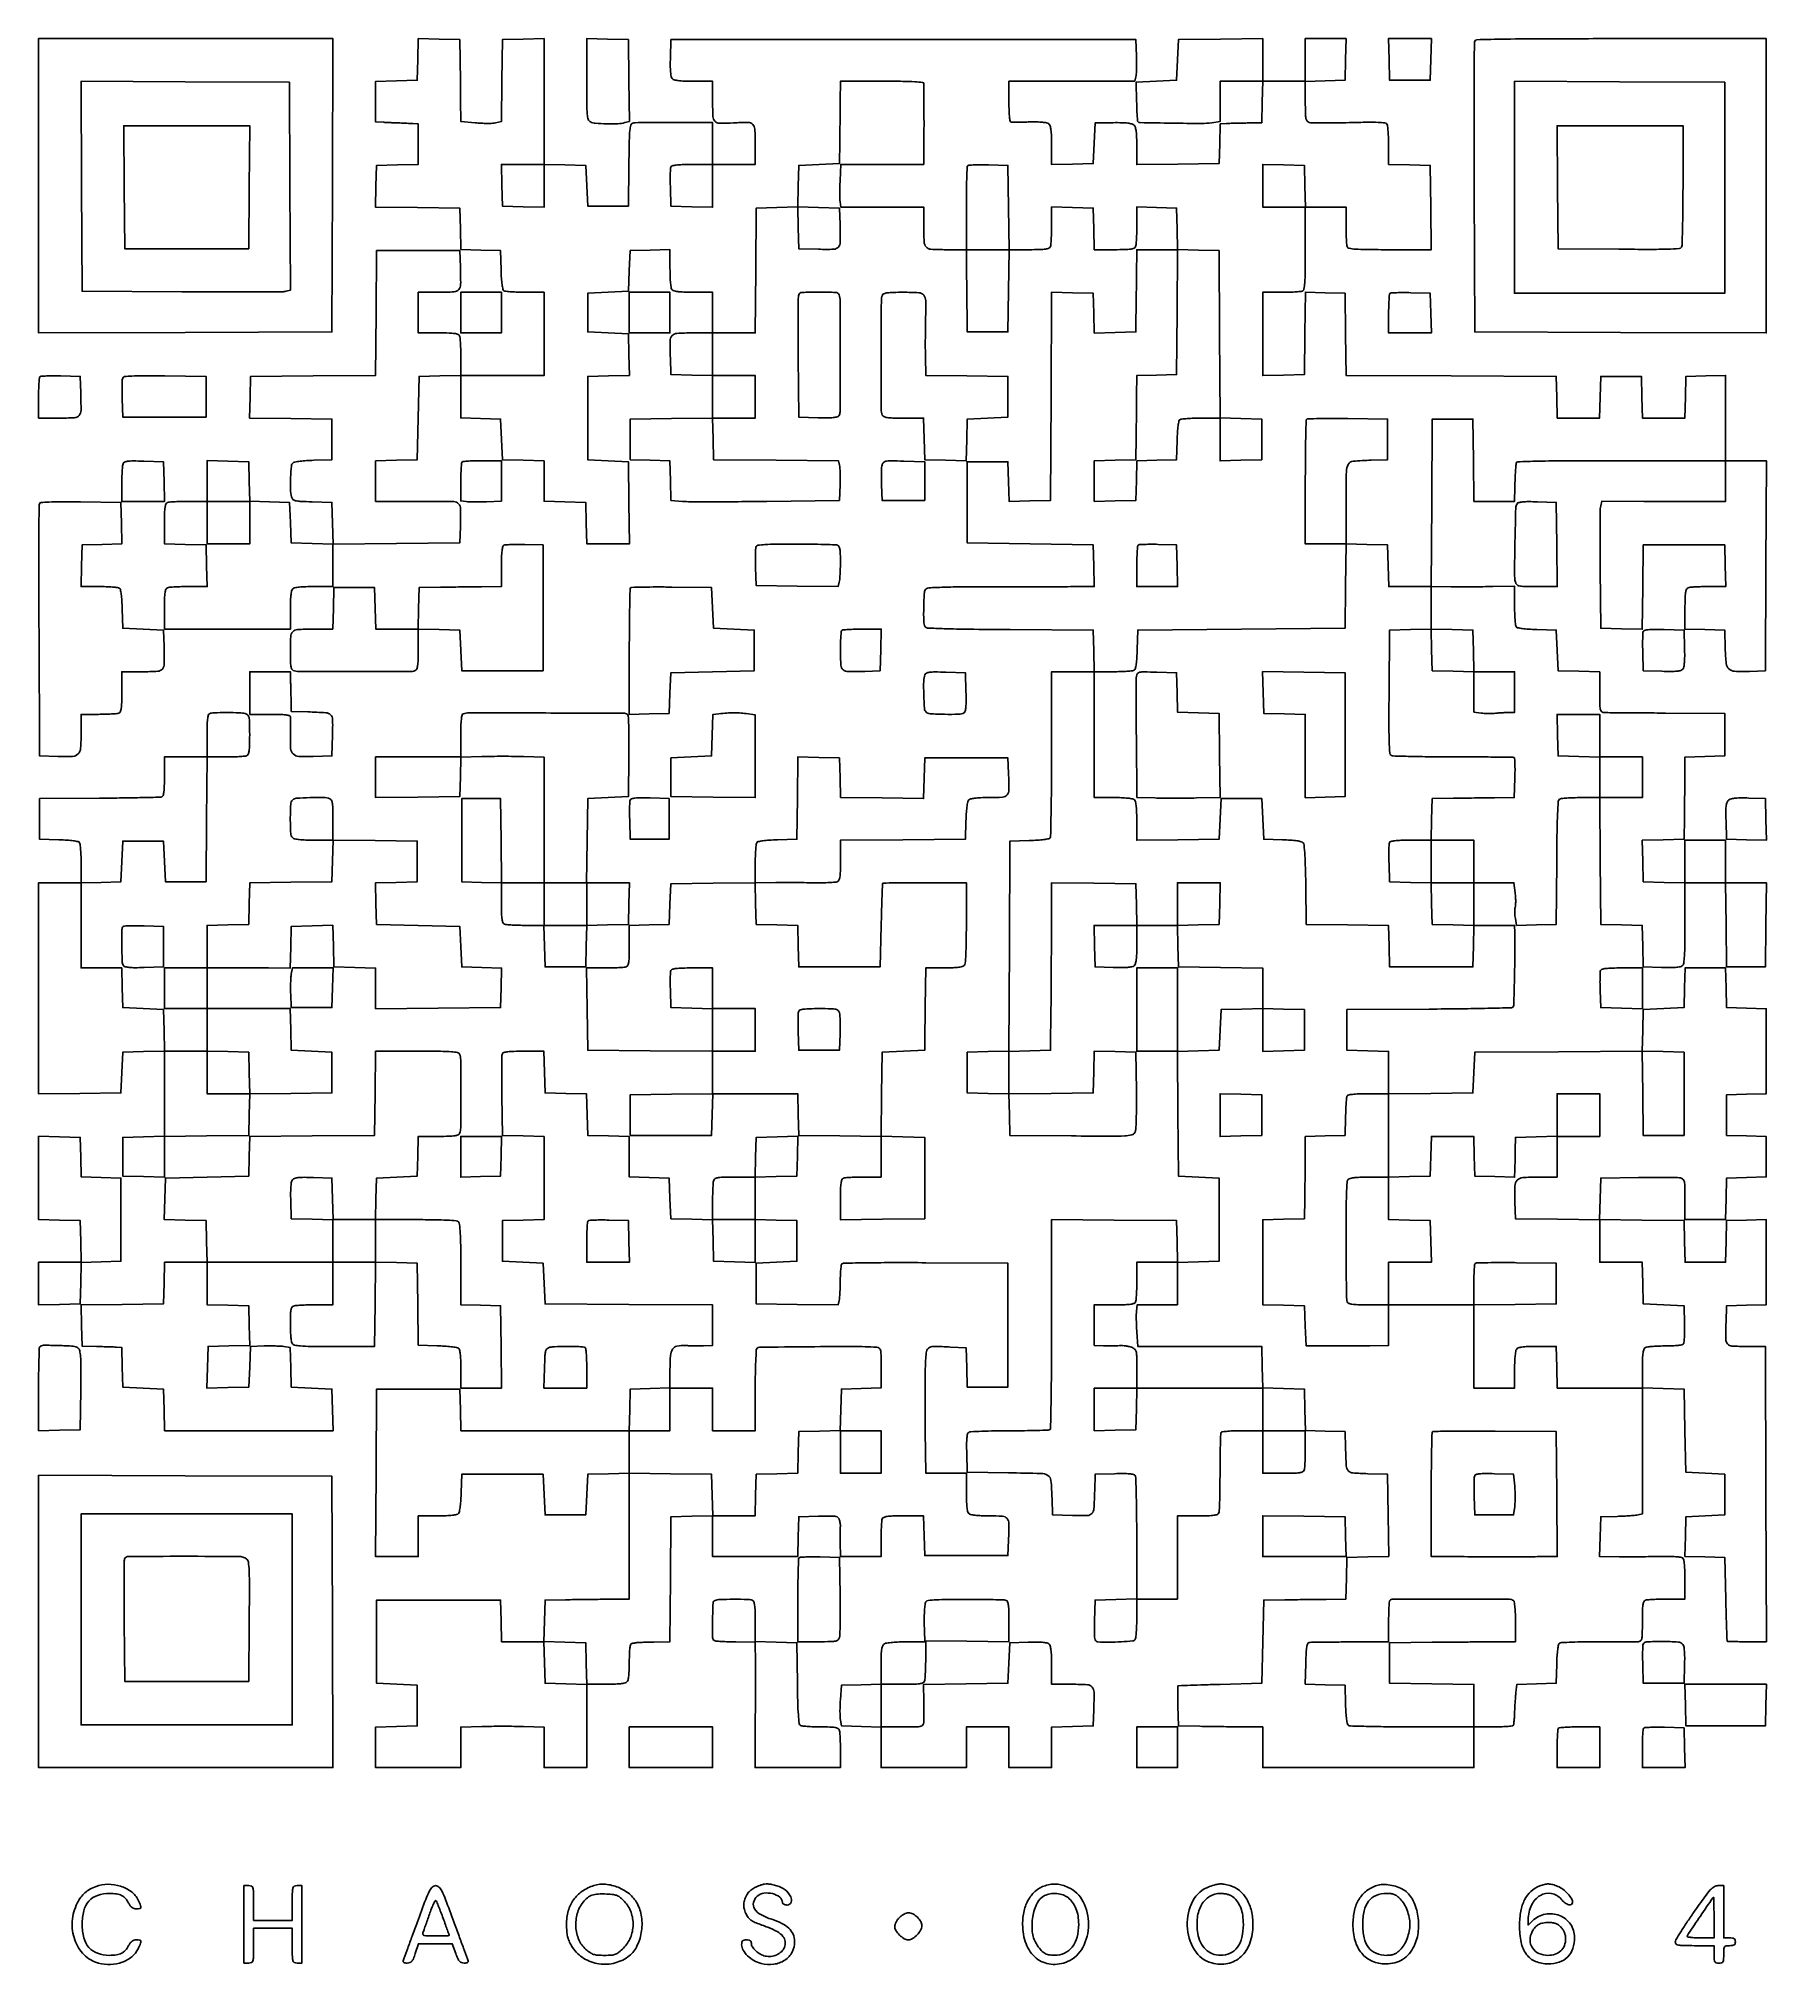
# Model space of a CAD drawing. Extents: x 179 to 1071, y 112 to 1107.
import ezdxf

# ---------------------------------------------------------------- set-up
doc = ezdxf.new("R2010")
doc.units = 0

msp = doc.modelspace()

# ---------------------------------------------------------------- linework, layer by layer
for points in [[(179, 1030.993714), (179, 954.987428), (254.75, 955.243714), (330.5, 955.5), (330.756286, 1031.25), (331.012572, 1107), (255.006286, 1107), (179, 1107)], [(876.216168, 1096.25), (876.5, 1085.5), (887, 1085.5), (897.5, 1085.5), (897.783832, 1096.25), (898.067663, 1107), (887, 1107), (875.932337, 1107)], [(223.235953, 1030.25), (223.5, 998.5), (255.5, 998.5), (287.5, 998.5), (287.764047, 1030.25), (288.028094, 1062), (255.5, 1062), (222.971906, 1062)], [(440, 1030.966168), (440, 1019.932337), (429.25, 1020.216168), (418.5, 1020.5), (418.216168, 1031.25), (417.932337, 1042), (428.966168, 1042), (440, 1042)], [(832.783832, 1030.75), (833.067663, 1020), (822.033832, 1020), (811, 1020), (811, 1031.033832), (811, 1042.067663), (821.75, 1041.783832), (832.5, 1041.5)], [(397, 965.5), (397, 955), (407.5, 955), (418, 955), (418, 965.5), (418, 976), (407.5, 976), (397, 976)], [(484, 965.5), (484, 955), (494.5, 955), (505, 955), (505, 965.5), (505, 976), (494.5, 976), (484, 976)], [(288, 857), (288, 846), (277, 846), (266, 846), (266, 857), (266, 868), (277, 868), (288, 868)], [(811.215966, 769.269987), (811.5, 758.5), (822.25, 758.216168), (833, 757.932337), (833, 736.431185), (833, 714.930034), (843.25, 715.215017), (853.5, 715.5), (853.5, 747.5), (853.5, 779.5), (832.215966, 779.769987), (810.931931, 780.039973)], [(985, 747), (985, 736), (996, 736), (1007, 736), (1007, 725.5), (1007, 715), (996, 715), (985, 715), (985, 725.466168), (985, 735.932337), (974.25, 736.216168), (963.5, 736.5), (963.216168, 747.25), (962.932337, 758), (973.966168, 758), (985, 758)], [(462, 660), (462, 649), (451, 649), (440, 649), (440, 660), (440, 671), (451, 671), (462, 671)], [(788.783832, 660.25), (788.5, 649.5), (777.75, 649.216168), (767, 648.932337), (767, 659.966168), (767, 671), (778.033832, 671), (789.067663, 671)], [(832.5, 595), (832.5, 584.5), (821.75, 584.216168), (811, 583.932337), (811, 595), (811, 606.067663), (821.75, 605.783832), (832.5, 605.5)], [(287.783832, 572.75), (288.067663, 562), (277.033832, 562), (266, 562), (266, 573.033832), (266, 584.067663), (276.75, 583.783832), (287.5, 583.5)], [(1028.5, 562), (1028.5, 540.5), (1018, 540.5), (1007.5, 540.5), (1007.230403, 562.284031), (1006.960806, 584.068061), (1017.730403, 583.784031), (1028.5, 583.5)], [(810.5, 551), (810.5, 540.5), (799.75, 540.216168), (789, 539.932337), (789, 551), (789, 562.067663), (799.75, 561.783832), (810.5, 561.5)], [(179, 518.567663), (179, 497.067663), (189.75, 496.783832), (200.5, 496.5), (200.783832, 485.75), (201.067663, 475), (190.033832, 475), (179, 475), (179, 463.966168), (179, 452.932337), (189.75, 453.216168), (200.5, 453.5), (200.783481, 464.215387), (201.066961, 474.930773), (211.283481, 475.215387), (221.5, 475.5), (221.5, 497), (221.5, 518.5), (211.284601, 518.784601), (201.069202, 519.069202), (200.784601, 529.284601), (200.5, 539.5), (189.75, 539.783832), (179, 540.067663)], [(397, 529.465017), (397, 518.930034), (407.25, 519.215017), (417.5, 519.5), (417.784983, 529.75), (418.069966, 540), (407.534983, 540), (397, 540)], [(549, 485.966168), (549, 474.932337), (538.25, 475.216168), (527.5, 475.5), (527.216168, 486.25), (526.932337, 497), (537.966168, 497), (549, 497)], [(179, 289.506286), (179, 214), (255.006326, 214), (331.012652, 214), (330.756326, 289.25), (330.5, 364.5), (254.75, 364.756286), (179, 365.012572)], [(310, 290.5), (310, 236), (255.5, 236), (201, 236), (201, 290.5), (201, 345), (255.5, 345), (310, 345)], [(811, 333.519888), (811, 323), (832.534983, 323), (854.069966, 323), (853.784983, 333.25), (853.5, 343.5), (832.25, 343.769888), (811, 344.039775)], [(461.784178, 267.715822), (462.068357, 256.931643), (451.284178, 257.215822), (440.5, 257.5), (440.215294, 268.336174), (439.930588, 279.172348), (450.715294, 278.836174), (461.5, 278.5)], [(1029.216168, 246.25), (1029.5, 235.5), (1050, 235.5), (1070.5, 235.5), (1070.783832, 246.25), (1071.067663, 257), (1050, 257), (1028.932337, 257)], [(484, 224.5), (484, 214), (505.5, 214), (527, 214), (527, 224.5), (527, 235), (505.5, 235), (484, 235)], [(746, 224.5), (746, 214), (756.5, 214), (767, 214), (767, 224.5), (767, 235), (756.5, 235), (746, 235)]]:
    msp.add_lwpolyline(points, close=True)
for points in [[(374.784171, 1096.283485), (374.5, 1085.5), (363.75, 1085.216168), (353, 1084.932337), (353, 1074.466168), (353, 1064), (357.25, 1063.788296, 0.001158), (359.167431, 1063.697233, 0.000711), (361.426562, 1063.598404, 0.000713), (363.661971, 1063.50699, 0.001274), (365.5, 1063.439142, -0.001185), (367.232676, 1063.375491, -0.000899), (369.132812, 1063.297757, -0.000908), (370.915713, 1063.218363, -0.00212), (372.25, 1063.150846), (375, 1063), (375, 1052.533832), (375, 1042.067663), (364.25, 1041.783832), (353.5, 1041.5), (353.216367, 1030.769596), (352.932734, 1020.039192), (374.716367, 1019.769596), (396.5, 1019.5), (396.783481, 1008.784613), (397.066961, 998.069227), (407.283481, 997.784613), (417.5, 997.5), (417.788805, 987.535034, 0.00836), (417.987032, 983.199826, 0.019108), (418.315749, 979.944063, 0.01918), (418.737468, 977.589, 0.199883), (419.288805, 976.800347, 0.117226), (420.172107, 976.495095, 0.006962), (423.008274, 976.252233, 0.010173), (426.426877, 976.077211, 0.007309), (430.25, 976.015313), (440, 976), (440, 954.5), (440, 933), (418.5, 933), (397, 933), (397, 942.418213, 0.005951), (396.955695, 946.140776, 0.007831), (396.821697, 949.534475, 0.005915), (396.632106, 952.361889, 0.07203), (396.393011, 953.418213, 0.205218), (395.601595, 954.23239, 0.063068), (393.913621, 954.69735, 0.030363), (390.960143, 954.940414, 0.005351), (385.393011, 955), (375, 955), (375, 965.5), (375, 976), (385.480948, 976, 0.01319), (393.50249, 976.211645, 0.203196), (395.933469, 977.397028, 0.179688), (396.928151, 980.034911, 0.009927), (396.795054, 989), (396.5, 997.5), (375, 997.5), (353.5, 997.5), (353.236165, 965.263835), (352.97233, 933.02767), (320.736165, 932.763835), (288.5, 932.5), (288.216371, 921.769986), (287.932742, 911.039971), (309.216371, 910.769986), (330.5, 910.5), (330.5, 900), (330.5, 889.5), (321.054124, 889.209882, 0.009679), (317.346001, 889.024093, 0.013265), (314.020329, 888.704018, 0.009997), (311.288784, 888.312199, 0.133347), (310.373712, 887.89519, 0.200937), (309.513625, 886.249066, 0.010887), (309.13607, 880.274786, 0.017363), (309.096368, 874.275266, 0.054329), (309.64524, 870.28388, 0.138969), (310.357275, 869.044245, 0.136799), (311.617962, 868.353332, 0.046209), (314.098216, 868.011195, 0.004192), (320.349905, 867.78388), (330.5, 867.5), (330.784178, 856.715822), (331.068357, 845.931643), (320.284178, 846.215822), (309.5, 846.5), (309, 857), (308.5, 867.5), (298.284601, 867.784601), (288.069202, 868.069202), (287.784601, 878.284601), (287.5, 888.5), (276.75, 888.783832), (266, 889.067663), (266, 878.533832), (266, 868), (256.581787, 868, 0.005951), (252.859224, 867.955695, 0.007831), (249.465525, 867.821697, 0.005915), (246.638111, 867.632106, 0.07203), (245.581787, 867.393011, 0.20495), (244.767927, 866.602718, 0.063217), (244.302822, 864.919034, 0.030446), (244.059651, 861.973908, 0.005377), (244, 856.426843), (244, 846.067663), (254.75, 845.783832), (265.5, 845.5), (265.783832, 834.75), (266.067663, 824), (256.615619, 824, 0.00593), (252.880092, 823.955696, 0.007809), (249.475463, 823.821697, 0.005887), (246.638889, 823.632128, 0.0721), (245.581787, 823.393011, 0.205218), (244.76761, 822.601595, 0.063068), (244.30265, 820.913621, 0.030363), (244.059586, 817.960143, 0.005351), (244, 812.393011), (244, 802), (276.5, 802), (309, 802), (309, 811.8, -0.008695), (309.074295, 816.071747, -0.018472), (309.311224, 819.369558, -0.019349), (309.671932, 821.799696, -0.150969), (310.2, 822.8, -0.150969), (311.200304, 823.328068, -0.019349), (313.630442, 823.688776, -0.018472), (316.928253, 823.925705, -0.008695), (321.2, 824), (331, 824), (331, 834.986336), (331, 845.972671), (363.75, 846.236336), (396.5, 846.5), (396.795054, 855, 0.010253), (396.92436, 864.109648, 0.187892), (395.875476, 866.75285, 0.199702), (393.339792, 867.907674, 0.011792), (384.71245, 867.990136, -0.001627), (379.674966, 867.935875, -0.001021), (373.78272, 867.903613, -0.001024), (367.981821, 867.895576, -0.001872), (363.25, 867.916434), (353, 868), (353, 878.466168), (353, 888.932337), (363.75, 889.216168), (374.5, 889.5), (375, 911), (375.5, 932.5), (386.25, 932.783832), (397, 933.067663), (397, 922.068815), (397, 911.069966), (407.25, 910.784983), (417.5, 910.5), (418, 900), (418.5, 889.5), (429.25, 889.216168), (440, 888.932337), (440, 878.5), (440, 868.067663), (450.75, 867.783832), (461.5, 867.5), (461.783832, 856.75), (462.067663, 846), (473.053719, 846), (484.039775, 846), (483.769888, 867.25), (483.5, 888.5), (473, 889), (462.5, 889.5), (462.5, 911), (462.5, 932.5), (473.283485, 932.784171), (484.06697, 933.068343), (483.783485, 943.784171), (483.5, 954.5), (473, 955), (462.5, 955.5), (462.5, 965.5), (462.5, 975.5), (473, 976), (483.5, 976.5), (484, 987), (484.5, 997.5), (494.75, 997.784983), (505, 998.069966), (505, 988.234983, 0.008651), (505.074216, 983.94585, 0.018431), (505.311007, 980.637948, 0.019307), (505.671574, 978.201601, 0.151099), (506.2, 977.2, 0.150969), (507.200304, 976.671932, 0.019349), (509.630442, 976.311224, 0.018472), (512.928253, 976.074295, 0.008695), (517.2, 976), (527, 976), (527, 965.5), (527, 955), (516.519052, 955, 0.01319), (508.49751, 954.788355, 0.203196), (506.066531, 953.602972, 0.179688), (505.071849, 950.965089, 0.009927), (505.204946, 942), (505.5, 933.5), (516.25, 933.216168), (527, 932.932337), (527, 921.986056), (527, 911.039775), (505.75, 910.769888), (484.5, 910.5), (484.5, 900), (484.5, 889.5), (494.715399, 889.215399), (504.930798, 888.930798), (505.215399, 878.715399), (505.5, 868.5), (511.5, 868, 0.019453), (515.478895, 867.823855, 0.001335), (526.753125, 867.79375, 0.001904), (540.199311, 867.84496, 0.001429), (555, 868), (592.5, 868.5), (592.796504, 876.496645, 0.007327), (592.8688, 879.722425, 0.008424), (592.840798, 882.802135, 0.007694), (592.733088, 885.406929, 0.047333), (592.530924, 886.732812), (591.968839, 888.972335), (559.73442, 889.236167), (527.5, 889.5), (527.216168, 900.25), (526.932337, 911), (537.966168, 911), (549, 911), (549, 922), (549, 933), (538, 933), (527, 933), (527, 944), (527, 955), (537.986147, 955), (548.972294, 955), (549.236147, 987.25), (549.5, 1019.5), (560.215829, 1019.783485), (570.931657, 1020.06697), (571.215829, 1009.283485), (571.5, 998.5), (581.722245, 998.215323, 0.013848), (589.5543, 998.214168, 0.210395), (591.951391, 999.349379, 0.179386), (592.934656, 1001.971409, 0.009619), (592.795054, 1011), (592.5, 1019.5), (581.716515, 1019.784171), (570.93303, 1020.068343), (571.216515, 1030.784171), (571.5, 1041.5), (582, 1042), (592.5, 1042.5), (592.652492, 1053.5, 0.000324), (592.717978, 1058.45558, 0.0002), (592.788832, 1064.279687, 0.000201), (592.8542, 1070.032594, 0.000362), (592.902492, 1074.75), (593, 1085), (614.5, 1085, -0.002528), (625.27879, 1084.945494, -0.011975), (631.450275, 1084.735195, -0.011769), (635.417061, 1084.410988, -0.378448), (636.023188, 1083.75, -0.003233), (636.091829, 1078.068847, -0.000843), (636.127691, 1068.941732, -0.000898), (636.131908, 1059.499824, -0.001951), (636.093833, 1052.25), (636, 1042), (614.573474, 1042), (593.146947, 1042), (592.823474, 1033.75, 0.004629), (592.722867, 1030.389825, 0.005009), (592.687969, 1027.115625, 0.004732), (592.712734, 1024.308753, 0.024073), (592.816422, 1022.75), (593.132845, 1020), (614.566422, 1020), (636, 1020), (636.013655, 1011.25, 0.009167), (636.196811, 1002.044544, 0.171913), (637.25129, 999.394674, 0.202173), (639.681693, 998.212842, 0.013409), (647.616631, 998), (658, 998), (658.097508, 987.75, 0.000362), (658.1458, 983.032594, 0.000201), (658.211168, 977.279687, 0.0002), (658.282022, 971.45558, 0.000324), (658.347508, 966.5), (658.5, 955.5), (669, 955.5), (679.5, 955.5), (679.769888, 976.75), (680.039775, 998), (690.412899, 998, 0.005366), (695.968234, 998.059624, 0.030412), (698.916803, 998.302751, 0.063156), (700.602254, 998.767796, 0.20506), (701.393011, 999.581787, 0.0721), (701.632128, 1000.638889, 0.005887), (701.821697, 1003.475463, 0.007809), (701.955696, 1006.880092, 0.00593), (702, 1010.615619), (702, 1020.067663), (712.75, 1019.783832), (723.5, 1019.5), (723.783832, 1008.75), (724.067663, 998), (734.426843, 998, 0.005377), (739.973908, 998.059651, 0.030446), (742.919034, 998.302822, 0.063217), (744.602718, 998.767927, 0.20495), (745.393011, 999.581787, 0.072102), (745.632129, 1000.638915, 0.005887), (745.821697, 1003.475801, 0.007809), (745.955696, 1006.880803, 0.005929), (746, 1010.616771), (746, 1020.069966), (756.25, 1019.784983), (766.5, 1019.5), (766.783832, 1008.75), (767.067663, 998), (756.533832, 998), (746, 998), (745.968868, 995.25, -0.000105), (745.947576, 993.403306, -0.000006), (745.882589, 987.873437, -0.000009), (745.804972, 981.286608, -0.000007), (745.718868, 974), (745.5, 955.5), (734.785353, 955.216527), (724.070705, 954.933054), (723.785353, 965.216527), (723.5, 975.5), (712.758704, 975.783743), (702.017408, 976.067487), (701.758704, 922.283743), (701.5, 868.5), (690.785353, 868.216527), (680.070705, 867.933054), (679.785353, 878.216527), (679.5, 888.5), (669, 888.5), (658.5, 888.5), (658.5, 867.5), (658.5, 846.5), (691, 846), (723.5, 845.5), (723.783832, 834.75), (724.067663, 824), (713.283832, 823.952903, -0.000693), (707.194172, 823.934747, -0.000137), (696.282009, 823.920329, -0.000145), (683.571965, 823.910709, -0.000135), (670.548538, 823.908149, 0.002169), (656.302174, 823.847406, 0.005932), (646.235495, 823.641359, 0.003061), (638.634612, 823.348941, 0.16347), (637.298538, 822.832802, 0.206904), (636.327973, 820.922216, 0.009351), (636.0024, 813.402716, 0.01158), (635.991952, 805.989867, 0.136867), (636.817601, 803.260888, 0.244093), (637.986595, 802.582008, 0.003257), (646.598474, 802.230455, 0.005775), (659.111082, 801.945932, 0.001278), (680.552288, 801.760888), (723.5, 801.5), (723.783832, 790.75), (724.067663, 780), (713.033832, 780), (702, 780), (701.984687, 737.75, -0.001703), (701.923311, 721.46619, -0.002721), (701.747767, 707.555149, -0.000555), (701.513341, 695.327854, -0.137313), (701.199653, 694.288805, -0.199883), (700.411, 693.737468, -0.01918), (698.055937, 693.315749, -0.019108), (694.800174, 692.987032, -0.00836), (690.464966, 692.788805), (680.5, 692.5), (680.241404, 638.283745), (679.982808, 584.067489), (669.241404, 583.783745), (658.5, 583.5), (658.5, 573), (658.5, 562.5), (669.216508, 562.216508), (679.933016, 561.933016), (680.216508, 551.216508), (680.5, 540.5), (712.207329, 540.236011, 0.000973), (732.566979, 540.106114, 0.014249), (739.740701, 540.278754, 0.040828), (743.410903, 540.77415, 0.219324), (744.978556, 541.959932, 0.107365), (745.443119, 543.590928, 0.006792), (745.693549, 548.596386, 0.008557), (745.820525, 555.177632, 0.003973), (745.771227, 563.723921), (745.5, 583.5), (734.784171, 583.783485), (724.068343, 584.06697), (723.784171, 573.283485), (723.5, 562.5), (701.75, 562.230498), (680, 561.960995), (680, 572.946666), (680, 583.932337), (690.75, 584.216168), (701.5, 584.5), (701.690931, 606.5, 0.000453), (701.768388, 616.46461, 0.000272), (701.843127, 628.285416, 0.000273), (701.904611, 640.036849, 0.000477), (701.940931, 649.769502), (702, 671.039005), (723.75, 670.769502), (745.5, 670.5), (745.783832, 659.75), (746.067663, 649), (735, 649), (723.932337, 649), (724.216168, 638.25), (724.5, 627.5), (733.850715, 627.211141, 0.009044), (737.957683, 627.15859, 0.018924), (741.150171, 627.296386, 0.020746), (743.513859, 627.587315, 0.132968), (744.600715, 628.083586, 0.154085), (745.271246, 629.124417, 0.035127), (745.685192, 631.205854, 0.024181), (745.929838, 634.346734, 0.007345), (746, 639.122445), (746, 649), (756.466168, 649), (766.932337, 649), (767.216168, 638.25), (767.5, 627.5), (789.25, 627.230498), (811, 626.960995), (811, 616.514329), (811, 606.067663), (800.25, 605.783832), (789.5, 605.5), (789, 595), (788.5, 584.5), (777.75, 584.216168), (767, 583.932337), (767, 605.466168), (767, 627), (756.5, 627), (746, 627), (746, 605.5), (746, 584), (756.486147, 584), (766.972294, 584), (767.236147, 551.75), (767.5, 519.5), (778, 519), (788.5, 518.5), (788.5, 497), (788.5, 475.5), (777.784171, 475.216515), (767.068343, 474.93303), (766.784171, 485.716515), (766.5, 496.5), (734.25, 496.763853), (702, 497.027706), (702, 443.07287, -0.001375), (701.938766, 420.802713, -0.002956), (701.742916, 403.639883, -0.000487), (701.480127, 389.279333, -0.254796), (701.055163, 388.534093, -0.130681), (700.274222, 388.297912, -0.00138), (694.570105, 388.12082, -0.004278), (687.964477, 387.990538, -0.002754), (680.305163, 387.947211, 0.003791), (672.621926, 387.887818, 0.005741), (665.939349, 387.708731, 0.002426), (660.246079, 387.463055, 0.128302), (659.211769, 387.139491, 0.198576), (658.603907, 386.28866, 0.033838), (658.278701, 384.281734, 0.023707), (658.137987, 381.197464, 0.006811), (658.211769, 376.417355), (658.5, 366.5), (679.735929, 366.230153, -0.003245), (696.507021, 365.90817, -0.12708), (700.055334, 364.89363, -0.241952), (701.692637, 362.309273, -0.015112), (702.24922, 353), (702.5, 344.5), (712.722245, 344.215323, 0.012089), (720.525487, 344.186732, 0.207027), (722.801979, 345.227472, 0.170037), (723.832102, 347.685433, 0.007628), (724.24922, 357), (724.5, 365.5), (734.417355, 365.788231, -0.006806), (739.198064, 365.862063, -0.023718), (742.281418, 365.721374, -0.033871), (744.287023, 365.396187, -0.199016), (745.136178, 364.788231, -0.132453), (745.461526, 363.710454, -0.001066), (745.710618, 354.708661, -0.003757), (745.897408, 344.342201, -0.002396), (745.966251, 332.283806), (745.994856, 301.067611), (735.247428, 300.783806), (724.5, 300.5), (724.216168, 289.75, 0.003787), (724.096428, 283.38925, 0.03711), (724.265201, 280.711219, 0.117919), (724.770434, 279.415829, 0.228032), (725.716168, 278.879639, 0.018888), (731.670336, 278.70335, 0.015344), (738.050698, 278.95141, 0.00813), (743.904989, 279.454965, 0.229704), (745.166069, 280.234465, 0.115966), (745.484271, 281.149452, 0.007401), (745.737902, 283.992312, 0.010529), (745.920319, 287.423008, 0.007624), (745.984687, 291.25), (746, 301), (756.5, 301), (767, 301), (767, 322.5), (767, 344), (777.393011, 344, 0.005548), (782.847127, 344.060521, 0.028856), (785.845765, 344.300585, 0.056089), (787.591489, 344.745678, 0.213844), (788.369202, 345.519741, 0.083016), (788.603245, 346.66985, 0.001854), (788.781072, 352.332118, 0.00414), (788.910111, 358.979916, 0.002782), (788.952381, 366.576708, -0.002787), (788.994503, 374.133165, -0.004325), (789.123586, 380.65189, -0.00141), (789.299584, 386.278283, -0.130606), (789.535207, 387.056967, -0.229468), (790.126712, 387.432853, -0.007408), (793.013867, 387.722984, -0.012896), (796.515436, 387.931742, -0.00844), (800.559017, 388), (811, 388), (811, 377), (811, 366), (821.393011, 366, 0.005351), (826.960143, 366.059586, 0.030363), (829.913621, 366.30265, 0.063068), (831.601595, 366.76761, 0.205218), (832.393011, 367.581787, 0.072102), (832.632129, 368.638915, 0.005887), (832.821697, 371.475801, 0.007809), (832.955696, 374.880803, 0.005929), (833, 378.616771), (833, 388.069966), (843.25, 387.784983), (853.5, 387.5), (853.75078, 379, 0.008001), (854.167162, 369.85434, 0.165236), (855.196667, 367.34273, 0.196929), (857.49116, 366.190479, 0.012174), (865.2603, 365.784869), (875.5, 365.5), (875.769789, 344.284032), (876.039577, 323.068065), (865.269789, 322.784032), (854.5, 322.5), (854.216168, 311.75), (853.932337, 301), (843.716168, 300.878498, -0.000018), (839.011865, 300.822715, -0.00001), (833.269749, 300.754941, -0.00001), (827.453221, 300.686515, -0.000016), (822.5, 300.628498), (811.5, 300.5), (811, 279), (810.5, 257.5), (789, 256.949707, 0.000837), (780.736355, 256.724349, 0.001369), (773.731911, 256.502398, 0.000137), (767.470063, 256.285105, 0.145075), (767.215017, 256.199707, 0.243658), (767.102679, 255.984742, 0.000888), (767.097461, 253.047726, 0.004298), (767.126288, 249.694038, 0.002651), (767.215017, 245.75), (767.5, 235.5), (778.5, 235.295446, 0.001111), (783.490286, 235.213743, 0.000664), (789.426562, 235.13763, 0.000664), (795.339105, 235.077525, 0.001152), (800.25, 235.045446), (811, 235), (811, 224.5), (811, 214), (865.5, 214), (920, 214), (920, 224.5), (920, 235), (929.940983, 235, 0.00746), (933.786464, 235.057378, 0.011518), (937.105837, 235.233054, 0.00599), (939.864695, 235.476159, 0.233445), (940.372299, 235.793375, 0.10677), (940.574085, 236.362294, 0.00702), (940.773561, 238.103455, 0.009921), (940.942349, 240.203897, 0.007236), (941.049745, 242.543375, -0.005029), (941.157143, 245.132315, -0.003738), (941.325846, 247.988754, -0.003778), (941.525526, 250.681363, -0.008533), (941.726907, 252.716215), (942.216955, 256.932429), (952.358477, 257.216215), (962.5, 257.5), (962.788805, 267.464966, -0.008416), (962.987076, 271.790426, -0.018954), (963.316526, 275.05615, -0.018924), (963.738947, 277.427478, -0.195608), (964.288805, 278.230394, -0.134951), (965.267295, 278.550002, -0.002653), (970.578586, 278.773852, -0.006148), (976.822542, 278.926984, -0.004062), (984, 278.95641, 0.000341), (991.250894, 278.932183, 0.000479), (997.726562, 278.921168, 0.000282), (1003.186899, 278.920185, 0.00646), (1004.75, 278.940981, 0.150543), (1006.016919, 279.36796, 0.185809), (1006.694457, 280.403322, 0.049738), (1006.955759, 282.713302, 0.003312), (1007, 289.393011, -0.005351), (1007.059586, 294.960143, -0.030363), (1007.30265, 297.913621, -0.063068), (1007.76761, 299.601595, -0.205218), (1008.581787, 300.393011, -0.07203), (1009.638111, 300.632106, -0.005915), (1012.465525, 300.821697, -0.007831), (1015.859224, 300.955695, -0.005951), (1019.581787, 301), (1029, 301), (1028.984687, 310.75, 0.007993), (1028.917412, 314.581548, 0.010939), (1028.726302, 318.026457, 0.007917), (1028.45999, 320.877782, 0.114509), (1028.126581, 321.829429, 0.196609), (1027.220955, 322.472579, 0.032607), (1025.067193, 322.829141, 0.022473), (1021.717902, 323.009962, 0.006044), (1016.391893, 322.99349, -0.001772), (1011.475564, 322.936275, -0.001086), (1005.67828, 322.901944, -0.001088), (999.938622, 322.892906, -0.001939), (995.215017, 322.914061), (984.930034, 323), (985.215017, 333.25), (985.5, 343.5), (994, 343.75078, 0.004838), (997.419303, 343.884786, 0.005643), (1000.664062, 344.080136, 0.005034), (1003.402336, 344.303764, 0.033722), (1004.75, 344.519832), (1007, 345.038104), (1007, 377.552884), (1007, 410.067663), (1017.75, 409.783832), (1028.5, 409.5), (1029, 388), (1029.5, 366.5), (1039.5, 366), (1049.5, 365.5), (1049.5, 355), (1049.5, 344.5), (1039.5, 344), (1029.5, 343.5), (1029.215407, 333.285365), (1028.930815, 323.07073), (1039.215407, 322.785365), (1049.5, 322.5), (1050.050293, 301, 0.000841), (1050.275652, 292.738752, 0.001379), (1050.497602, 285.742188, 0.000127), (1050.715128, 279.48009, 0.161135), (1050.800293, 279.25, 0.220822), (1051.004844, 279.148119, 0.000736), (1053.880671, 279.073438, 0.003784), (1057.155695, 279.01801, 0.002339), (1061.006247, 279), (1071.012494, 279), (1070.756247, 355.25), (1070.5, 431.5), (1060.704844, 431.5, -0.013476), (1053.2306, 431.701484, -0.207462), (1050.977276, 432.826381, -0.175915), (1050.063646, 435.326274, -0.009205), (1050.204946, 444), (1050.5, 452.5), (1060.75, 452.784983), (1071, 453.069966), (1071, 475.069966), (1071, 497.069966), (1060.75, 496.784983), (1050.5, 496.5), (1050.216168, 485.75), (1049.932337, 475), (1039.5, 475), (1029.067663, 475), (1028.783832, 485.75), (1028.5, 496.5), (1006.716367, 496.769596), (984.932734, 497.039192), (985.216367, 507.769596), (985.5, 518.5), (1005, 518.783711, -0.002788), (1012.634166, 518.85221, -0.003942), (1019.432813, 518.821708, -0.002293), (1025.159317, 518.724598, -0.054895), (1026.75, 518.514659, -0.136351), (1028.014305, 517.804249, -0.147729), (1028.683146, 516.56377, -0.046635), (1028.95123, 514.090254, -0.003689), (1029, 507.480948), (1029, 497), (1039.466168, 497), (1049.932337, 497), (1050.216168, 507.75), (1050.5, 518.5), (1060.75, 518.784983), (1071, 519.069966), (1071, 529.5), (1071, 539.930034), (1060.75, 540.215017), (1050.5, 540.5), (1050.5, 551), (1050.5, 561.5), (1060.75, 561.784983), (1071, 562.069966), (1071, 584), (1071, 605.930034), (1060.75, 606.215017), (1050.5, 606.5), (1050.215017, 616.75), (1049.930034, 627), (1039.5, 627), (1029.069966, 627), (1028.784983, 616.75), (1028.5, 606.5), (1018, 606), (1007.5, 605.5), (1007.216276, 594.760597), (1006.932552, 584.021195), (963.716276, 583.760597), (920.5, 583.5), (920, 573), (919.5, 562.5), (897.75, 562.230498), (876, 561.960995), (876, 572.946666), (876, 583.932337), (865.25, 584.216168), (854.5, 584.5), (854.5, 595), (854.5, 605.5), (896.961018, 605.761018, 0.001619), (913.292725, 605.914308, 0.002631), (927.164063, 606.162438, 0.000395), (939.448485, 606.456549, 0.19377), (940.153783, 606.761018, 0.190625), (940.608265, 607.824833, 0.000725), (940.954595, 621.367399, 0.004177), (941.160641, 634.437512, 0.007332), (941.082205, 645.25), (941, 649), (930.5, 649), (920, 649), (920, 660), (920, 671), (930.362319, 671), (940.724637, 671), (941.337973, 665.75, -0.014228), (941.52945, 663.575867, -0.014042), (941.598071, 661.384743, -0.014045), (941.550332, 659.464936, -0.051159), (941.362133, 658.261891, 0.047855), (941.18163, 657.155842, 0.019825), (941.141456, 655.639501, 0.019399), (941.226742, 653.999324, 0.02368), (941.438247, 652.47748), (942.103537, 648.931177), (952.301769, 649.215588), (962.5, 649.5), (962.764319, 681.449832, -0.001803), (962.951056, 697.169199, -0.007577), (963.240328, 706.607844, -0.00522), (963.604237, 713.072768, -0.238962), (964.264319, 714.18452, -0.116618), (965.161713, 714.495598, -0.007175), (967.997067, 714.743321, -0.010346), (971.416707, 714.921675, -0.007461), (975.236336, 714.984687), (984.972671, 715), (985.236336, 682.25), (985.5, 649.5), (996.216508, 649.216508), (1006.933016, 648.933016), (1007.216508, 638.216508), (1007.5, 627.5), (1016.850715, 627.211141, 0.009044), (1020.957683, 627.15859, 0.018924), (1024.150171, 627.296386, 0.020746), (1026.513859, 627.587315, 0.132968), (1027.600715, 628.083586, 0.187865), (1028.342704, 629.420513, 0.017968), (1028.719338, 633.199482, 0.013237), (1028.94316, 639.25672, 0.002616), (1029, 650.122445), (1029, 671), (1039.480498, 671), (1049.960995, 671), (1050.230498, 649.25), (1050.5, 627.5), (1060.5, 627.5), (1070.5, 627.5), (1070.769502, 649.25), (1071.039005, 671), (1060.519502, 671), (1050, 671), (1050, 682), (1050, 693), (1039.5, 693), (1029, 693), (1029, 681.966168), (1029, 670.932337), (1018.25, 671.216168), (1007.5, 671.5), (1007.216515, 682.215829), (1006.93303, 692.931657), (1017.716515, 693.215829), (1028.5, 693.5), (1028.677892, 704.5, 0.000677), (1028.751286, 709.453144, 0.00042), (1028.82471, 715.269411, 0.000421), (1028.887535, 721.011162, 0.00076), (1028.927892, 725.715017), (1029, 735.930034), (1039.25, 736.215017), (1049.5, 736.5), (1049.5, 747.5), (1049.5, 758.5), (1019, 758.664226, -0.000234), (1007.184019, 758.733371, -0.000358), (996.945312, 758.805407, -0.000117), (988.079287, 758.876203, -0.010189), (986.75, 758.914226, -0.234299), (985.821438, 759.432736, -0.109656), (985.29385, 760.743018, -0.036885), (985.051068, 763.414978, -0.00422), (985, 769.466168), (985, 779.932337), (974.25, 780.216168), (963.5, 780.5), (963, 791), (962.5, 801.5), (952.535034, 801.788805, -0.00836), (948.199826, 801.987032, -0.019108), (944.944063, 802.315749, -0.01918), (942.589, 802.737468, -0.199883), (941.800347, 803.288805, -0.117424), (941.495038, 804.173395, -0.006887), (941.252233, 807.030161, -0.01011), (941.077206, 810.472828, -0.007255), (941.015313, 814.324508), (941, 824.149017), (929.75, 823.990942, -0.001625), (924.697302, 823.936374, -0.001021), (918.79063, 823.90385, -0.001025), (912.977857, 823.895631, -0.001877), (908.239377, 823.916434), (897.978755, 824), (898.239377, 867.25), (898.5, 910.5), (909, 910.5), (919.5, 910.5), (919.769888, 889.25), (920.039775, 868), (930.519888, 868), (941, 868), (941.171044, 875.25, -0.001963), (941.291955, 879.643419, -0.005874), (941.4217, 882.645783, -0.007792), (941.59751, 885.134712, -0.006668), (941.858431, 887.75, -0.372468), (942.625448, 888.457311, -0.002185), (953.04927, 888.743558, -0.004839), (968.328478, 888.948407, -0.000932), (996, 889), (1050, 889), (1050, 878.5), (1050, 868), (1039.75, 867.91618, -0.001658), (1034.379908, 867.890073, -0.000486), (1026.128409, 867.885337, -0.000488), (1016.842589, 867.898088, -0.000523), (1007.772242, 867.928889), (986.044484, 868.025419), (985.49236, 865.762709, 0.056728), (985.277572, 864.067048, 0.001089), (985.184639, 855.205296, 0.00262), (985.152868, 844.851857, 0.001751), (985.220119, 833), (985.5, 802.5), (996.230404, 802.216367), (1006.960808, 801.932734), (1007.230404, 823.716367), (1007.5, 845.5), (1028.5, 845.5), (1049.5, 845.5), (1049.783832, 834.75), (1050.067663, 824), (1041.115619, 824, 0.006254), (1037.571673, 823.955671, 0.008136), (1034.328588, 823.821697, 0.006308), (1031.627025, 823.631801, 0.071023), (1030.581787, 823.393011, 0.204941), (1029.767938, 822.602756, 0.063222), (1029.302828, 820.919218, 0.030449), (1029.059653, 817.974376, 0.005378), (1029, 812.427994), (1029, 802.069966), (1039.25, 801.784983), (1049.5, 801.5), (1049.78602, 791.765906, 0.018563), (1050.288309, 784.223421, 0.181953), (1051.69017, 781.419268, 0.179528), (1054.602547, 780.215405, 0.01798), (1062.259538, 780.209712), (1070.5, 780.5), (1070.758612, 834.75), (1071.017225, 889), (1060.508612, 889), (1050, 889), (1050, 911.034983), (1050, 933.069966), (1039.75, 932.784983), (1029.5, 932.5), (1029.216168, 921.75), (1028.932337, 911), (1018, 911), (1007.067663, 911), (1006.783832, 921.75), (1006.5, 932.5), (996, 932.5), (985.5, 932.5), (985.216168, 921.75), (984.932337, 911), (974, 911), (963.067663, 911), (962.783832, 921.75), (962.5, 932.5), (908.269863, 932.758603), (854.039725, 933.017206), (853.769863, 954.258603), (853.5, 975.5), (843.269989, 975.784762), (833.039978, 976.069525), (832.769989, 954.784762), (832.5, 933.5), (821.75, 933.216168), (811, 932.932337), (811, 954.466168), (811, 976), (820.418213, 976, 0.005951), (824.140776, 976.044305, 0.007831), (827.534475, 976.178303, 0.005915), (830.361889, 976.367894, 0.07203), (831.418213, 976.606989, 0.258697), (832.303854, 977.662537, 0.030015), (832.724422, 980.835307, 0.015901), (832.950434, 986.485827, 0.002045), (833, 998.606989), (833, 1020), (843.5, 1020), (854, 1020), (854, 1010.581787, 0.005951), (854.044305, 1006.859224, 0.007831), (854.178303, 1003.465525, 0.005915), (854.367894, 1000.638111, 0.07203), (854.606989, 999.581787, 0.258752), (855.662869, 998.696053, 0.029979), (858.838399, 998.275555, 0.015887), (864.493684, 998.049558, 0.002042), (876.626491, 998), (898.039005, 998), (897.769502, 1019.75), (897.5, 1041.5), (886.75, 1041.783832), (876, 1042.067663), (875.984687, 1051.783832, 0.007899), (875.918367, 1055.600913, 0.010835), (875.73012, 1059.030217, 0.007785), (875.467956, 1061.869407, 0.114888), (875.139578, 1062.808398, 0.226146), (874.068831, 1063.480886, 0.018241), (870.662006, 1063.752313, 0.014157), (865.240463, 1063.832083, 0.002911), (855.676728, 1063.646307, -0.00289), (848.391058, 1063.504475, -0.004126), (841.923219, 1063.469336, -0.002307), (836.466623, 1063.5099, -0.061008), (835.021837, 1063.70454, -0.161796), (833.916199, 1064.423543, -0.123018), (833.311617, 1065.746726, -0.041833), (833.051708, 1068.332829, -0.004137), (833, 1074.581648), (833, 1084.930034), (843.25, 1085.215017), (853.5, 1085.5), (853.783832, 1096.25), (854.067663, 1107), (843.533832, 1107), (833, 1107), (833, 1096), (833, 1085), (822, 1085), (811, 1085), (811, 1096.019502), (811, 1107.039005), (789.25, 1106.769502), (767.5, 1106.5), (767, 1096), (766.5, 1085.5), (756.108976, 1085), (745.717953, 1084.5), (745.922218, 1074.520092, 0.003714), (746.029759, 1070.665517, 0.005819), (746.185426, 1067.352835, 0.001937), (746.363536, 1064.505318, 0.181726), (746.531406, 1064.135261, 0.194185), (747.736486, 1063.623201, 0.000639), (764.22542, 1063.344083, 0.002503), (779.360503, 1063.18303, 0.035641), (784.75, 1063.537187), (789, 1064.122546), (789, 1074.561273), (789, 1085), (800.033832, 1085), (811.067663, 1085), (810.783832, 1074.269737), (810.5, 1063.539474), (803, 1063.440192, 0.001511), (799.892804, 1063.389668, 0.001472), (796.758714, 1063.320003, 0.00145), (794.005331, 1063.242699, 0.0055), (792.284983, 1063.170455), (789.069966, 1063), (788.784983, 1052.75), (788.5, 1042.5), (767.25, 1042.230112), (746, 1041.960225), (746, 1051.408684, 0.008153), (745.926214, 1055.933509, 0.024341), (745.67483, 1059.019406, 0.034543), (745.250355, 1061.124077, 0.130058), (744.579526, 1062.277617, 0.129682), (743.427508, 1062.948701, 0.036827), (741.376903, 1063.355697, 0.025177), (738.346223, 1063.574184, 0.00806), (733.829526, 1063.599045), (724.5, 1063.5), (724, 1053), (723.5, 1042.5), (712.75, 1042.216168), (702, 1041.932337), (702, 1051.843724, 0.007025), (701.930681, 1056.777112, 0.025926), (701.681867, 1059.883013, 0.040988), (701.245059, 1061.895735, 0.146646), (700.523899, 1062.980166, 0.122988), (699.431009, 1063.505367, 0.025449), (697.305616, 1063.831682, 0.021773), (694.438923, 1063.997894, 0.010616), (690.773899, 1063.972767, -0.001843), (687.513611, 1063.893195, -0.002486), (684.56327, 1063.846738, -0.001688), (682.088215, 1063.828428, -0.026888), (681.25, 1063.870157, -0.314505), (680.643645, 1064.394426, -0.032861), (680.282853, 1066.346587, -0.023175), (680.061228, 1069.475514, -0.006093), (680, 1074.5), (680, 1085), (712.480948, 1085), (744.961896, 1085), (745.526002, 1087.25, 0.047969), (745.729659, 1088.599467, 0.007225), (745.83773, 1091.335938, 0.008052), (745.86667, 1094.580699, 0.006878), (745.795054, 1098), (745.5, 1106.5), (625.5, 1106.5), (505.5, 1106.5), (505.211141, 1097.149285, 0.009044), (505.15859, 1093.042317, 0.018924), (505.296386, 1089.849829, 0.020746), (505.587315, 1087.486141, 0.132968), (506.083586, 1086.399285, 0.154085), (507.124417, 1085.728754, 0.035127), (509.205854, 1085.314808, 0.024181), (512.346734, 1085.070162, 0.007345), (517.122445, 1085), (527, 1085), (527, 1074.616631, 0.011437), (527.180377, 1066.73228, 0.183493), (528.221517, 1064.32826, 0.201455), (530.555518, 1063.337162, 0.014178), (537.801517, 1063.513862, -0.013725), (545.309193, 1063.703742, -0.197464), (547.725544, 1062.704629, -0.187206), (548.808668, 1060.270625, -0.01214), (549, 1052.391592), (549, 1042), (538, 1042), (527, 1042), (527, 1052.806016), (527, 1063.612033), (507.25, 1063.743256, 0.002404), (499.556799, 1063.757384, 0.00353), (492.79329, 1063.689536, 0.001692), (487.046337, 1063.571856, 0.064233), (485.76971, 1063.376108, 0.263739), (484.779781, 1062.364616, 0.041757), (484.276201, 1059.523498, 0.017918), (483.975986, 1054.180329, 0.001892), (483.76971, 1041.688868), (483.5, 1020.5), (473, 1020.5), (462.5, 1020.5), (462, 1031), (461.5, 1041.5), (450.75, 1041.783832), (440, 1042.067663), (440, 1074.567663), (440, 1107.067663), (429.25, 1106.783832), (418.5, 1106.5), (418.230331, 1085.325135), (417.960662, 1064.15027), (414.961615, 1063.491569, -0.044001), (413.328539, 1063.280956, -0.011089), (410.645911, 1063.232296, -0.011231), (407.565455, 1063.313957, -0.011118), (404.481284, 1063.533922), (397, 1064.234975), (396.925726, 1074.867488, 0.000761), (396.884629, 1079.698586, 0.00045), (396.821651, 1085.461075, 0.000451), (396.748445, 1091.210969, 0.000775), (396.675726, 1096), (396.5, 1106.5), (385.784171, 1106.783485), (375.068343, 1107.06697)], [(462, 1086.069015, 0.00174), (462.045154, 1073.094107, 0.020153), (462.285353, 1068.015491, 0.056635), (462.825487, 1065.360607, 0.193757), (463.934259, 1064.035184, 0.105454), (466.418929, 1063.3173, 0.012181), (472.251008, 1063.044316, 0.014894), (478.132634, 1063.087691, 0.056215), (481.769533, 1063.635394), (484.039067, 1064.243479), (483.769533, 1085.371739), (483.5, 1106.5), (472.75, 1106.783832), (462, 1107.067663)], [(920.460009, 1105.75, 0.090591), (920.266358, 1104.709509, 0.000109), (920.198937, 1082.982812, 0.000984), (920.176611, 1058.652573, 0.000605), (920.241394, 1030), (920.5, 955.5), (995.75, 955.243674), (1071, 954.987348), (1071, 1030.993674), (1071, 1107), (995.968615, 1107, 0.000668), (957.448289, 1106.948566, 0.003471), (936.19131, 1106.744245, 0.001205), (921.475143, 1106.465155, 0.305157)], [(308.758677, 1030.77123), (309.017354, 977.04246), (306.758677, 976.494347, -0.057902), (304.987826, 976.276519, -0.000418), (290.035361, 976.188577, -0.001589), (272.903102, 976.156579, -0.001017), (253, 976.223117), (201.5, 976.5), (201.241383, 1030.758691), (200.982767, 1085.017383), (254.741383, 1084.758691), (308.5, 1084.5)], [(1049.5, 1030), (1049.5, 975.5), (995.211905, 975.5), (940.92381, 975.5), (940.942857, 1025.75, -0.000032), (940.951538, 1045.331386, -0.000047), (940.961905, 1062.563467, -0.000022), (940.972765, 1077.239555, -0.00086), (940.980952, 1080.508612), (941, 1085.017225), (995.25, 1084.758612), (1049.5, 1084.5)], [(963.235953, 1030.25), (963.5, 998.5), (994.93202, 998.235498, 0.001697), (1010.901959, 998.155315, 0.00816), (1019.995146, 998.288929, 0.006635), (1026.009704, 998.555446, 0.241447), (1027.166708, 999.235498, 0.134731), (1027.492293, 1000.296498, 0.001088), (1027.738089, 1009.161365, 0.003824), (1027.920853, 1019.372002, 0.002438), (1027.984687, 1031.25), (1028, 1062), (995.485953, 1062), (962.971906, 1062)], [(527, 1030.966168), (527, 1019.932337), (516.25, 1020.216168), (505.5, 1020.5), (505.210159, 1029.924983, -0.005394), (505.136178, 1033.631743, -0.007376), (505.154817, 1036.970602, -0.005045), (505.239658, 1039.758353, -0.081654), (505.428774, 1040.674983, -0.241018), (506.150647, 1041.322788, -0.034741), (508.157558, 1041.706476, -0.023677), (511.342601, 1041.936534, -0.00619), (516.468615, 1042), (527, 1042)], [(679.769502, 1019.75), (680.039005, 998), (669.019502, 998), (658, 998), (658, 1019.333333, -0.003067), (658.050466, 1027.561556, -0.004867), (658.205463, 1034.605463, -0.001337), (658.415787, 1040.715674, -0.189293), (658.699448, 1041.366114, -0.183378), (659.300668, 1041.636532, -0.005301), (662.145783, 1041.777033, -0.010046), (665.547259, 1041.840477, -0.006672), (669.449448, 1041.782781), (679.5, 1041.5)], [(788.760597, 954.283724), (789.021195, 911.067448), (799.760597, 910.783724), (810.5, 910.5), (810.5, 900), (810.5, 889.5), (799.75, 889.216168), (789, 888.932337), (789, 899.966168), (789, 911), (779.25, 910.984687, 0.007309), (775.426877, 910.922789, 0.010173), (772.008274, 910.747767, 0.006962), (769.172107, 910.504905, 0.117226), (768.288805, 910.199653, 0.199883), (767.737468, 909.411, 0.01918), (767.315749, 907.055937, 0.019108), (766.987032, 903.800174, 0.00836), (766.788805, 899.464966), (766.5, 889.5), (756.284601, 889.215399), (746.069202, 888.930798), (745.784601, 878.715399), (745.5, 868.5), (734.75, 868.216168), (724, 867.932337), (724, 878.432337), (724, 888.932337), (734.75, 889.216168), (745.5, 889.5), (745.655136, 901, 0.000301), (745.721452, 906.145814, 0.000193), (745.792567, 912.122536, 0.000194), (745.857703, 917.977368, 0.000363), (745.905136, 922.715017), (746, 932.930034), (756.25, 933.215017), (766.5, 933.5), (766.763898, 965.783691), (767.027795, 998.067381), (777.763898, 997.783691), (788.5, 997.5)], [(571.453816, 974.740243, 0.089548), (571.261817, 973.729866, 0.000598), (571.19019, 964.747155, 0.00234), (571.168607, 954.460077, 0.00149), (571.235201, 942.490243), (571.5, 911.5), (581.417355, 911.211769, 0.006842), (586.193003, 911.138361, 0.023622), (589.284108, 911.279254, 0.033596), (591.300876, 911.604615, 0.19533), (592.164203, 912.211769, 0.143148), (592.785825, 914.312393, 0.000424), (592.85792, 943.145015, 0.00063), (592.869081, 971.50647, 0.091641), (592.267573, 974.7451, 0.300602), (590.626992, 975.917246, 0.009147), (581.86074, 976.075585, 0.009148), (573.094622, 975.913134, 0.300473)], [(614.655669, 974.545072, 0.091137), (614.111553, 971.631651, 0.000517), (614.060204, 943.561185, 0.000515), (614.066745, 915.485564, 0.091541), (614.606344, 912.583469, 0.204716), (615.396981, 911.768522, 0.063407), (617.079206, 911.302878, 0.030487), (620.02313, 911.059626, 0.005372), (625.573157, 911), (635.932337, 911), (636.216168, 900.25), (636.5, 889.5), (647.215829, 889.216515), (657.931657, 888.93303), (658.215829, 899.716515), (658.5, 910.5), (669, 911), (679.5, 911.5), (679.5, 922), (679.5, 932.5), (658.25, 932.769888), (637, 933.039775), (636.855698, 942.769888, -0.003184), (636.818274, 947.192484, -0.001883), (636.827096, 952.470782, -0.001884), (636.875594, 957.739619, -0.003234), (636.960967, 962.130647, 0.009462), (637.027556, 971.663675, 0.170876), (635.995731, 974.486677, 0.208403), (633.492708, 975.761172, 0.015011), (625.539601, 976, 0.005827), (620.249057, 975.938341, 0.027402), (617.219523, 975.701256, 0.049169), (615.414645, 975.276471, 0.222303)], [(876.699448, 975.366114, 0.176241), (876.420111, 974.767337, 0.005323), (876.205463, 971.983588, 0.009942), (876.050687, 968.652202, 0.006636), (876, 964.833333), (876, 955), (887.034983, 955), (898.069966, 955), (897.784983, 965.25), (897.5, 975.5), (887.449448, 975.782781, 0.006672), (883.547259, 975.840477, 0.010046), (880.145783, 975.777033, 0.005301), (877.300668, 975.636532, 0.183378)], [(179.699448, 932.366114, 0.177451), (179.419778, 931.762931, 0.004898), (179.205463, 928.836713, 0.009512), (179.050668, 925.343898, 0.006317), (179, 921.333333), (179, 911), (189.480948, 911, 0.01319), (197.50249, 911.211645, 0.203196), (199.933469, 912.397028, 0.179688), (200.928151, 915.034911, 0.009927), (200.795054, 924), (200.5, 932.5), (190.449448, 932.782781, 0.006672), (186.547259, 932.840477, 0.010046), (183.145783, 932.777033, 0.005301), (180.300668, 932.636532, 0.183378)], [(222.436432, 931.69494, 0.081377), (222.244472, 930.767103, 0.005152), (222.157067, 927.976464, 0.007464), (222.136743, 924.63317, 0.005474), (222.210159, 920.924983), (222.5, 911.5), (244, 911.5), (265.5, 911.5), (265.5, 922), (265.5, 932.5), (244.226273, 932.769957, 0.002397), (233.096014, 932.857837, 0.0131), (227.0794, 932.718847, 0.01632), (223.363561, 932.413716, 0.279403)], [(875.5, 900), (875.5, 889.5), (867, 889.24922, 0.01473), (857.686684, 888.699533, 0.243495), (855.142294, 887.082605, 0.129194), (854.174901, 883.587603, 0.003267), (854.066667, 867.022808), (854.066667, 846.066987), (864.783333, 845.783494), (875.5, 845.5), (875.783832, 834.75), (876.067663, 824), (887.033832, 824), (898, 824), (898, 813.033832), (898, 802.067663), (908.75, 801.783832), (919.5, 801.5), (919.783832, 790.75), (920.067663, 780), (930.533832, 780), (941, 780), (941, 769.5), (941, 759), (937.25, 758.918758, 0.00596), (935.595403, 758.863174, 0.004092), (933.720312, 758.762411, 0.004126), (931.916307, 758.635702, 0.008366), (930.5, 758.500596, -0.022911), (929.083473, 758.406934, -0.011316), (927.279688, 758.4113, -0.011205), (925.404768, 758.500353, -0.016069), (923.75, 758.669735), (920, 759.175796), (920, 769.554066), (920, 779.932337), (909.25, 780.216168), (898.5, 780.5), (898.215829, 791.283485), (897.931657, 802.06697), (887.215829, 801.783485), (876.5, 801.5), (876.235705, 769.567852, 0.001667), (876.155495, 753.337348, 0.008037), (876.289063, 744.104734, 0.006458), (876.554805, 737.993255, 0.241801), (877.235705, 736.833442, 0.134944), (878.296625, 736.508547, 0.001086), (887.175092, 736.271156, 0.003822), (897.400699, 736.098165, 0.002437), (909.296522, 736.045855, -0.001313), (921.153633, 736.020363, -0.002116), (931.253212, 735.929371, -0.000344), (940.189785, 735.80487, -0.134786), (940.796522, 735.628706, -0.245834), (941.069777, 735.170935, -0.004827), (941.200407, 732.357314, -0.010383), (941.254044, 729.000319, -0.006634), (941.183587, 725.098441), (940.867173, 715), (930.683587, 714.902492, 0.000358), (925.991907, 714.854204, 0.000198), (920.260179, 714.788832, 0.000197), (914.450951, 714.717979, 0.000318), (909.5, 714.652492), (898.5, 714.5), (898.216168, 703.75), (897.932337, 693), (908.966168, 693), (920, 693), (920, 682), (920, 671), (908.966168, 671), (897.932337, 671), (898.216168, 660.25), (898.5, 649.5), (909.283485, 649.215829), (920.06697, 648.931657), (919.783485, 638.215829), (919.5, 627.5), (898, 627.5), (876.5, 627.5), (876.216369, 638.23021), (875.932738, 648.96042), (854.716369, 649.23021), (833.5, 649.5), (833.228743, 669.92315, 0.003913), (833.046894, 678.537072, 0.008212), (832.743218, 685.227434, 0.004923), (832.368221, 690.453757, 0.154013), (831.885417, 691.638064, 0.161565), (830.935621, 692.230513, 0.022859), (828.64302, 692.675323, 0.020354), (825.444215, 693.01317, 0.008753), (821.156674, 693.214914), (811.5, 693.5), (811, 704), (810.5, 714.5), (800, 714.5), (789.5, 714.5), (789, 704), (788.5, 693.5), (767.25, 693.230112), (746, 692.960225), (746, 702.780112, 0.00867), (745.92575, 707.061743, 0.018449), (745.6889, 710.365291, 0.019325), (745.328272, 712.798958, 0.151043), (744.8, 713.8, 0.150969), (743.799696, 714.328068, 0.019349), (741.369558, 714.688776, 0.018472), (738.071747, 714.925705, 0.008695), (733.8, 715), (724, 715), (724, 747.5), (724, 780), (733.75, 780.015313, 0.007309), (737.573123, 780.077211, 0.010173), (740.991726, 780.252233, 0.006962), (743.827893, 780.495095, 0.117226), (744.711195, 780.800347, 0.199883), (745.262532, 781.589, 0.01918), (745.684251, 783.944063, 0.019108), (746.012968, 787.199826, 0.00836), (746.211195, 791.535034), (746.5, 801.5), (800, 802), (853.5, 802.5), (853.769502, 824.25), (854.039005, 846), (843.519502, 846), (833, 846), (833, 877.833333, -0.002018), (833.049457, 890.086798, -0.003258), (833.201626, 900.517251, -0.000603), (833.406512, 909.699228, -0.192808), (833.686388, 910.353055, -0.192368), (834.323998, 910.626628, -0.001402), (840.21171, 910.758585, -0.005018), (847.00418, 910.823589, -0.003162), (854.936388, 910.769721), (875.5, 910.5)], [(222.619905, 887.451872, 0.070517), (222.376186, 886.389984, 0.006506), (222.182097, 883.691238, 0.008288), (222.045284, 880.451622, 0.006408), (222, 876.918213), (222, 868), (233.034983, 868), (244.069966, 868), (243.784983, 878.25), (243.5, 888.5), (233.369905, 888.783659, 0.005077), (227.789027, 888.883234, 0.032748), (224.976461, 888.720524, 0.074653), (223.405548, 888.281886, 0.198307)], [(397.666667, 888.333333, 0.177135), (397.400188, 887.759522, 0.005008), (397.195833, 885.007299, 0.009625), (397.048298, 881.719897, 0.0064), (397, 877.946833), (397, 868.226999), (399.75, 867.863499, 0.026411), (401.287023, 867.742425, 0.005629), (403.96875, 867.703423, 0.005871), (407.081247, 867.729747, 0.005557), (410.25, 867.829004), (418, 868.158008), (418, 878.579004), (418, 889), (408.166667, 889, 0.006327), (404.350087, 888.951706, 0.009526), (401.026042, 888.804167, 0.004912), (398.241448, 888.599886, 0.177413)], [(614.480969, 886.780198, 0.046923), (614.274399, 885.432807, 0.007843), (614.162696, 882.816054, 0.008535), (614.13208, 879.725889, 0.007475), (614.203496, 876.496645), (614.5, 868.5), (625.5, 868.5), (636.5, 868.5), (636.5, 878.5), (636.5, 888.5), (625.777473, 888.783553, 0.003311), (618.874584, 888.920362, 0.047213), (616.421958, 888.720864, 0.157733), (615.199191, 888.071157, 0.131652)], [(179.453015, 866.733116, 0.090559), (179.262234, 865.71034, 0.00014), (179.196307, 846.915353, 0.00112), (179.175481, 825.816954, 0.000691), (179.240879, 801), (179.5, 736.5), (188.983715, 736.209381, 0.019001), (196.610071, 736.265539, 0.19207), (199.447272, 737.549193, 0.17762), (200.7404, 740.485571, 0.015815), (201, 748.69113), (201, 758), (209.918213, 758, 0.006277), (213.449196, 758.044331, 0.008159), (216.68135, 758.178303, 0.006338), (219.373807, 758.368222, 0.070946), (220.418213, 758.606989, 0.205218), (221.23239, 759.398405, 0.063068), (221.69735, 761.086379, 0.030363), (221.940414, 764.039857, 0.005351), (222, 769.606989), (222, 780), (232.480948, 780, 0.01319), (240.50249, 780.211645, 0.203196), (242.933469, 781.397028, 0.179688), (243.928151, 784.034911, 0.009927), (243.795054, 793), (243.5, 801.5), (233, 802), (222.5, 802.5), (222.211195, 812.464966, 0.00836), (222.012968, 816.800174, 0.019108), (221.684251, 820.055937, 0.01918), (221.262532, 822.411, 0.199883), (220.711195, 823.199653, 0.115915), (219.836293, 823.504538, 0.007465), (217.128663, 823.747767, 0.010583), (213.860623, 823.922762, 0.007671), (210.216168, 823.984687), (200.932337, 824), (201.216168, 834.75), (201.5, 845.5), (211.783473, 845.785353), (222.066946, 846.070705), (221.783473, 856.785353), (221.5, 867.5), (200.712136, 867.733116, 0.002738), (190.427143, 867.792136, 0.011817), (184.315928, 867.649289, 0.011236), (180.291819, 867.36926, 0.285879)], [(942.330795, 866.785237, 0.137782), (941.640046, 864.552311, 0.001299), (941.232067, 847.24814, 0.002439), (940.965288, 830.676016, 0.063629), (941.480435, 826.25, 0.136339), (942.194275, 824.985615, 0.147326), (943.438253, 824.316846, 0.046533), (945.916945, 824.048776, 0.003683), (952.538554, 824), (963.039005, 824), (962.769502, 845.75), (962.5, 867.5), (952.830795, 867.785237, 0.007106), (948.193819, 867.85609, 0.024009), (945.168067, 867.713949, 0.034011), (943.186176, 867.388116, 0.193877)], [(419.25, 845.355184, 0.242567), (418.655143, 844.648041, 0.027418), (418.292524, 842.517753, 0.021745), (418.065366, 839.291715, 0.006704), (418, 834.416667), (418, 824), (407.75, 823.902492, 0.000362), (403.032594, 823.8542, 0.000201), (397.279688, 823.788832, 0.0002), (391.45558, 823.717978, 0.000324), (386.5, 823.652492), (375.5, 823.5), (375.216168, 812.75), (374.932337, 802), (364, 802), (353.067663, 802), (352.783832, 812.75), (352.5, 823.5), (342, 823.5), (331.5, 823.5), (331.216168, 812.75), (330.932337, 802), (320.5828, 802, 0.013006), (312.694238, 801.794773, 0.196913), (310.266387, 800.649204, 0.176581), (309.203904, 798.075541, 0.010071), (309.013655, 789.356989, 0.008159), (309.073261, 785.286284, 0.033463), (309.314349, 782.830559, 0.05952), (309.748862, 781.340055, 0.203186), (310.460775, 780.653425, 0.091172), (313.378343, 780.108742, 0.0005), (341.943447, 780.059488, 0.000499), (370.513261, 780.0673, 0.091539), (373.420506, 780.607869, 0.205804), (374.233517, 781.399932, 0.06266), (374.697597, 783.094214, 0.030225), (374.940445, 786.057698, 0.005333), (375, 791.640821), (375, 802.067663), (385.75, 801.783832), (396.5, 801.5), (397, 791), (397.5, 780.5), (418.5, 780.5), (439.5, 780.5), (439.5, 813), (439.5, 845.5), (430, 845.688517, 0.005334), (426.26986, 845.722736, 0.007376), (422.923437, 845.668364, 0.004885), (420.128197, 845.554344, 0.086451)], [(549.417312, 844.645115, 0.08207), (549.232453, 843.745361, 0.004886), (549.15145, 840.961828, 0.007242), (549.135333, 837.629608, 0.005274), (549.210159, 833.924983), (549.5, 824.5), (570.628261, 824.230467), (591.756521, 823.960933), (592.364606, 826.230467, 0.0435), (592.602288, 827.576009, 0.007064), (592.798077, 830.225334, 0.007744), (592.936523, 833.358993, 0.006747), (592.986345, 836.643011, 0.008083), (592.926994, 840.739062, 0.033987), (592.684951, 843.18583, 0.061545), (592.245058, 844.662712, 0.20062), (591.522101, 845.353146, 0.083411), (590.396541, 845.581273, 0.001687), (584.584256, 845.756613, 0.003939), (577.775424, 845.885345, 0.002632), (569.979254, 845.930266, 0.002779), (559.857732, 845.879062, 0.012952), (554.026169, 845.66601, 0.014177), (550.29155, 845.326078, 0.278176)], [(766.783832, 834.75), (767.067663, 824), (756.533832, 824), (746, 824), (746, 834.333333, -0.006326), (746.050742, 838.343969, -0.009524), (746.20576, 841.83701, -0.00491), (746.420396, 844.763196, -0.177417), (746.700461, 845.367127, -0.182377), (747.297812, 845.637197, -0.005798), (750.000338, 845.778463, -0.010544), (753.240283, 845.841782, -0.007041), (756.950461, 845.783794), (766.5, 845.5)], [(484.653778, 823.320445, 0.193221), (484.387016, 822.695878, 0.000532), (484.192047, 813.350521, 0.003058), (484.047099, 802.754713, 0.001891), (484, 790.29835), (484, 757.930034), (494.25, 758.215017), (504.5, 758.5), (505, 769), (505.5, 779.5), (527, 780), (548.5, 780.5), (548.5, 791), (548.5, 801.5), (538, 802), (527.5, 802.5), (527, 813), (526.5, 823.5), (505.903778, 823.737112, 0.003003), (497.961319, 823.780842, 0.004776), (491.16565, 823.712525, 0.001274), (485.263225, 823.58175, 0.192501)], [(593.666667, 801.333333, 0.177367), (593.400127, 800.758713, 0.004928), (593.195833, 797.979555, 0.009542), (593.048294, 794.661661, 0.006339), (593, 790.852385, 0.014687), (593.219274, 783.389162, 0.204424), (594.393897, 781.030415, 0.176932), (596.990972, 780.066985, 0.010514), (605.503355, 780.203496), (613.5, 780.5), (613.783832, 791.25), (614.067663, 802), (604.200498, 802, 0.006305), (600.370948, 801.951708, 0.009496), (597.03598, 801.804167, 0.004883), (594.241734, 801.599907, 0.177495)], [(1007.442274, 800.710164, 0.081166), (1007.248144, 799.773814, 0.005233), (1007.158783, 796.980936, 0.007531), (1007.137174, 793.634259, 0.005535), (1007.210159, 789.924983), (1007.5, 780.5), (1017.099013, 780.215609, 0.006919), (1021.934286, 780.139302, 0.027023), (1024.918097, 780.294874, 0.044369), (1026.833212, 780.67274, 0.149751), (1027.887872, 781.364894, 0.1305), (1028.403112, 782.478955, 0.02258), (1028.703385, 784.802758, 0.019663), (1028.843411, 787.980927, 0.008898), (1028.788859, 792.149285), (1028.5, 801.5), (1018.232115, 801.785181, 0.005823), (1013.049899, 801.868732, 0.025951), (1010.012272, 801.724596, 0.043922), (1008.172333, 801.376284, 0.236652)], [(288, 769), (288, 758), (298.5, 758, -0.006012), (303.541273, 757.939386, -0.023419), (306.651777, 757.718556, -0.034052), (308.572581, 757.35754, -0.325984), (309.070637, 756.75, -0.014814), (309.092806, 755.923743, -0.001037), (309.081503, 753.605455, -0.001469), (309.054161, 750.840669, -0.001106), (309.008434, 747.800487, 0.019124), (309.164989, 740.343372, 0.185881), (310.449256, 737.519281, 0.18469), (313.300283, 736.276188, 0.018838), (320.804214, 736.214442), (330.5, 736.5), (330.783553, 747.222527, 0.010992), (330.820152, 755.43543, 0.202285), (329.787687, 757.767985, 0.175254), (327.337791, 758.826727, 0.00786), (318, 759.24922), (309.5, 759.5), (309.395178, 764.5, 0.000547), (309.344591, 766.793283, 0.000309), (309.278501, 769.573437, 0.000308), (309.208383, 772.377327, 0.000507), (309.145178, 774.75), (309, 780), (298.5, 780), (288, 780)], [(636.619905, 778.451872, 0.087011), (635.974176, 775.144666, 0.012341), (636.012019, 768.19079, 0.008523), (636.34745, 761.084716, 0.182275), (637.2, 759.2, 0.184843), (639.237199, 758.290638, 0.009077), (646.734599, 758.019683, 0.010702), (654.14717, 758.045127, 0.135963), (656.788231, 758.847958, 0.19692), (657.395734, 759.705135, 0.033714), (657.721018, 761.717063, 0.023663), (657.861823, 764.804805, 0.006827), (657.788231, 769.582645), (657.5, 779.5), (647.369905, 779.783659, 0.005077), (641.789027, 779.883234, 0.032748), (638.976461, 779.720524, 0.074653), (637.405548, 779.281886, 0.198307)], [(745.824028, 777.784166, 0.034231), (745.700894, 776.088341, 0.000659), (745.676899, 767.29595, 0.00159), (745.695059, 757.03044, 0.001065), (745.77818, 745.287153), (746.056361, 715.074306), (755.27818, 714.787153, 0.005476), (759.6797, 714.69833, 0.002543), (765.39521, 714.67466, 0.002518), (771.398099, 714.710558, 0.003509), (776.769342, 714.807435), (789.038685, 715.11487), (788.769342, 736.807435), (788.5, 758.5), (777.784613, 758.783481), (767.069227, 759.066961), (766.784613, 769.283481), (766.5, 779.5), (756.324028, 779.784166, 0.003383), (749.74952, 779.923252, 0.050695), (747.46738, 779.724393, 0.178388), (746.381595, 779.071646, 0.134689)], [(267.25, 758.337719, 0.248196), (266.650549, 757.62705, 0.02629), (266.290177, 755.416212, 0.020984), (266.064455, 752.054799, 0.006272), (266, 746.916667), (266, 736), (255, 736), (244, 736), (244, 725.968615, -0.006475), (243.936218, 721.043405, -0.02549), (243.703228, 718.018314, -0.039649), (243.307805, 716.136291, -0.233626), (242.643697, 715.416768, -0.085578), (241.561577, 715.202289, -0.000662), (232.610785, 714.990984, -0.002418), (222.333191, 714.8117, -0.001548), (210.393697, 714.698153), (179.5, 714.5), (179.5, 704), (179.5, 693.5), (189.464966, 693.211195, -0.00836), (193.800174, 693.012968, -0.019108), (197.055937, 692.684251, -0.01918), (199.411, 692.262532, -0.199883), (200.199653, 691.711195, -0.117226), (200.504905, 690.827893, -0.006962), (200.747767, 687.991726, -0.010173), (200.922789, 684.573123, -0.007309), (200.984687, 680.75), (201, 671), (190, 671), (179, 671), (179, 616.480112), (179, 561.960225), (200.25, 562.230112), (221.5, 562.5), (222, 573), (222.5, 583.5), (233.25, 583.783832), (244, 584.067663), (244, 562.067663), (244, 540.067663), (233.25, 539.783832), (222.5, 539.5), (222.5, 529.5), (222.5, 519.5), (233.25, 519.216168), (244, 518.932337), (244, 529.446666), (244, 539.960995), (265.75, 540.230498), (287.5, 540.5), (287.783631, 551.23021), (288.067262, 561.96042), (309.283631, 562.23021), (330.5, 562.5), (330.5, 573), (330.5, 583.5), (320, 584), (309.5, 584.5), (309.216168, 595.25), (308.932337, 606), (287.466168, 606), (266, 606), (266, 616.5), (266, 627), (276.25, 627.056788, -0.00129), (280.982034, 627.070799, -0.000705), (286.783656, 627.064827, -0.000703), (292.676928, 627.042163, -0.00112), (297.715637, 627.00441), (308.931274, 626.895243), (309.215637, 637.697622), (309.5, 648.5), (320.215829, 648.783485), (330.931657, 649.06697), (331.215829, 638.283485), (331.5, 627.5), (342.25, 627.216168), (353, 626.932337), (353, 616.452315), (353, 605.972294), (385.25, 606.236147), (417.5, 606.5), (417.784593, 616.714635), (418.069185, 626.92927), (407.784593, 627.214635), (397.5, 627.5), (397, 638), (396.5, 648.5), (375, 649), (353.5, 649.5), (353.216515, 660.215829), (352.93303, 670.931657), (363.716515, 671.215829), (374.5, 671.5), (374.5, 682), (374.5, 692.5), (352.75, 692.769502), (331, 693.039005), (331, 703.412514, 0.005366), (330.940377, 708.968078, 0.030411), (330.697251, 711.916741, 0.063154), (330.232207, 713.602242, 0.205063), (329.418213, 714.393011, 0.087326), (326.131964, 715.032511, 0.012209), (319.18065, 714.98781, 0.008428), (312.075108, 714.648595, 0.182186), (310.2, 713.8, 0.186179), (309.167998, 711.47192, 0.012279), (308.98448, 704, 0.012279), (309.167998, 696.52808, 0.186179), (310.2, 694.2, 0.151095), (311.201559, 693.671586, 0.019308), (313.637701, 693.311014, 0.018432), (316.945271, 693.074219, 0.008652), (321.233832, 693), (331.067663, 693), (330.783832, 682.25), (330.5, 671.5), (309.283631, 671.23021), (288.067262, 670.96042), (287.783631, 660.23021), (287.5, 649.5), (276.75, 649.216168), (266, 648.932337), (266, 637.966168), (266, 627), (255, 627), (244, 627), (244, 616.5), (244, 606), (255, 606), (266, 606), (266, 595), (266, 584), (255.033832, 584), (244.067663, 584), (243.783832, 594.75), (243.5, 605.5), (233, 606), (222.5, 606.5), (222.215017, 616.75), (221.930034, 627), (211.465017, 627), (201, 627), (201, 648.965017), (201, 670.930034), (211.25, 671.215017), (221.5, 671.5), (222, 682), (222.5, 692.5), (233, 692.5), (243.5, 692.5), (244, 682), (244.5, 671.5), (255, 671.5), (265.5, 671.5), (265.763853, 703.75), (266.027706, 736), (275.432066, 736, 0.005959), (279.149321, 736.044306, 0.007839), (282.538545, 736.178303, 0.005926), (285.362208, 736.367903, 0.072001), (286.418213, 736.606989, 0.204289), (287.231292, 737.394524, 0.063584), (287.696752, 739.067717, 0.030653), (287.940187, 741.9924, 0.005439), (288, 747.490357, 0.003851), (287.950292, 753.944235, 0.047169), (287.680594, 756.393517, 0.145444), (287.012521, 757.63762, 0.132593), (285.75, 758.369714, 0.058585), (282.74659, 758.807678, 0.007374), (276.170883, 758.893289, 0.005863), (269.497377, 758.803484, 0.089827)], [(398.25, 758.267866, 0.260271), (397.648389, 757.591534, 0.027025), (397.288577, 755.41341, 0.02124), (397.063772, 752.073401, 0.006183), (397, 746.916667), (397, 736), (375, 736), (353, 736), (353, 725.480498), (353, 714.960995), (374.75, 715.230498), (396.5, 715.5), (396.784301, 725.688241), (397.068603, 735.876483), (407.934408, 736.188241, -0.004506), (412.862542, 736.285202, -0.002695), (418.722102, 736.316084, -0.002698), (424.556399, 736.283901, -0.004684), (429.400107, 736.185662), (440, 735.871323), (440, 703.435662), (440, 671), (429.019502, 671), (418.039005, 671), (417.769502, 692.75), (417.5, 714.5), (407.5, 714.5), (397.5, 714.5), (397.5, 693), (397.5, 671.5), (407.75, 671.215017), (418, 670.930034), (418, 660.572006, 0.005378), (418.059653, 655.025624, 0.030449), (418.302828, 652.080782, 0.063222), (418.767938, 650.397244, 0.204941), (419.581787, 649.606989, 0.07196), (420.63733, 649.367915, 0.005942), (423.455587, 649.178303, 0.007852), (426.838356, 649.044307, 0.005972), (430.547956, 649), (439.932337, 649), (440.216168, 638.25), (440.5, 627.5), (451, 627.5), (461.5, 627.5), (461.783492, 638.216508), (462.066984, 648.933016), (472.783492, 649.216508), (483.5, 649.5), (483.783832, 660.25), (484.067663, 671), (473.014329, 671), (461.960995, 671), (462.230498, 692.75), (462.5, 714.5), (473, 715), (483.5, 715.5), (483.77083, 736.428109, 0.00318), (483.83353, 745.957445, 0.009609), (483.710186, 752.448712, 0.006311), (483.470588, 757.157545, 0.243064), (482.944704, 758.034175, 0.13841), (481.066016, 758.571354, 0.000168), (440.932448, 758.69554, 0.000264), (401.32223, 758.783943, 0.084264)], [(530.283214, 758.279082), (527.066428, 757.878237), (526.783214, 747.189119), (526.5, 736.5), (516, 736), (505.5, 735.5), (505.5, 725.5), (505.5, 715.5), (527.25, 715.230498), (549, 714.960995), (549, 736.344574), (549, 757.728152), (544.360429, 758.364076, 0.015931), (540.916491, 758.724784, 0.019636), (537.689219, 758.832064, 0.018291), (534.283522, 758.686843, 0.011195)], [(570.769986, 714.783629), (570.5, 693.5), (560.535034, 693.211195, 0.00836), (556.199826, 693.012968, 0.019108), (552.944063, 692.684251, 0.01918), (550.589, 692.262532, 0.199883), (549.800347, 691.711195, 0.117173), (549.49511, 690.828233, 0.006982), (549.252233, 687.997455, 0.010189), (549.077212, 684.58515, 0.007324), (549.015313, 680.769502), (549, 671.039005), (527.25, 670.769502), (505.5, 670.5), (505, 660), (504.5, 649.5), (494.25, 649.215017), (484, 648.930034), (484, 638.572006, -0.005378), (483.940347, 633.025624, -0.030449), (483.697172, 630.080782, -0.063222), (483.232062, 628.397244, -0.204941), (482.418213, 627.606989, -0.072071), (481.361431, 627.367881, -0.005899), (478.528633, 627.178303, -0.007818), (475.128509, 627.044304, -0.005938), (471.398325, 627), (461.960225, 627), (462.230112, 605.75), (462.5, 584.5), (494.75, 584.236147), (527, 583.972294), (527, 573.006035), (527, 562.039775), (505.75, 561.769888), (484.5, 561.5), (484.5, 551), (484.5, 540.5), (505.5, 540.5), (526.5, 540.5), (526.783832, 551.25), (527.067663, 562), (549, 562), (570.932337, 562), (571.216168, 551.25), (571.5, 540.5), (592.75, 540.230112), (614, 539.960225), (614, 529.480112), (614, 519), (605.081787, 519, 0.006277), (601.550804, 518.955669, 0.008159), (598.31865, 518.821697, 0.006338), (595.626193, 518.631778, 0.070946), (594.581787, 518.393011, 0.205372), (593.767428, 517.600948, 0.062982), (593.302552, 515.9105, 0.030315), (593.059548, 512.952209, 0.005337), (593, 507.373509), (593, 496.960995), (614.75, 497.230498), (636.5, 497.5), (636.5, 518.5), (636.5, 539.5), (625.230589, 539.782933), (613.961179, 540.065865), (614.230589, 561.782933), (614.5, 583.5), (625.5, 584), (636.5, 584.5), (636.631648, 596, -0.000048), (636.690668, 601.113084, -0.000032), (636.75939, 606.985938, -0.000032), (636.826894, 612.692985, -0.000062), (636.881648, 617.25), (637, 627), (646.3, 627, 0.009379), (650.323492, 627.075482, 0.019071), (653.477016, 627.314516, 0.019949), (655.818776, 627.677271, 0.149044), (656.8, 628.2, 0.175156), (657.391927, 629.461896, 0.00933), (657.721154, 633.954487, 0.010454), (657.937931, 640.406919, 0.003169), (658, 650.2), (658, 671), (636.5, 671, 0.001089), (628.242182, 670.982014, 0.001791), (621.256961, 670.926563, 0.000166), (615.010129, 670.852524, 0.224824), (614.800293, 670.75, 0.161135), (614.715128, 670.51991, 0.000127), (614.497602, 664.257812, 0.001379), (614.275652, 657.261248, 0.000841), (614.050293, 649), (613.5, 627.5), (592.5, 627.5), (571.5, 627.5), (571.216508, 638.216508), (570.933016, 648.933016), (560.216508, 649.216508), (549.5, 649.5), (549.216168, 660.25), (548.932337, 671), (559.716168, 671.062014, -0.001272), (564.538102, 671.077473, -0.000818), (570.131717, 671.072026, -0.000822), (575.60641, 671.048747, -0.001543), (580.030101, 671.009015, 0.006585), (583.805486, 671.013178, 0.008533), (587.265956, 671.12166, 0.006692), (590.148449, 671.299992, 0.072938), (591.280101, 671.553991, 0.186081), (592.183585, 672.369658, 0.078643), (592.692676, 673.950668, 0.03367), (592.942319, 676.804856, 0.004982), (593, 682.593136), (593, 692.972294), (625.25, 693.236147), (657.5, 693.5), (657.790118, 702.945876, -0.010217), (657.980158, 706.65896, -0.013854), (658.312947, 710.000112, -0.010763), (658.722996, 712.740901, -0.131421), (659.162563, 713.695876, -0.160974), (660.125195, 714.297874, -0.028856), (662.236002, 714.686249, -0.022682), (665.28858, 714.927616, -0.008387), (669.603393, 715, 0.016178), (676.69691, 715.229572, 0.208477), (679.000364, 716.416421, 0.171609), (679.936005, 719.027735, 0.010302), (679.796504, 727.503355), (679.5, 735.5), (658, 735.5), (636.5, 735.5), (636.219637, 725), (635.939274, 714.5), (614.504204, 714.787697), (593.069134, 715.075393), (592.784567, 725.287697), (592.5, 735.5), (581.769986, 735.783629), (571.039971, 736.067258)], [(484.44275, 713.711405, 0.081149), (484.248444, 712.774362, 0.00524), (484.158923, 709.981301, 0.007536), (484.137209, 706.634347, 0.00554), (484.210159, 702.924983), (484.5, 693.5), (494.5, 693.5), (504.5, 693.5), (504.5, 704), (504.5, 714.5), (494.732592, 714.786422, 0.006215), (489.820487, 714.869374, 0.027145), (486.9185, 714.724677, 0.046335), (485.158442, 714.373938, 0.232847)], [(1051.698976, 713.769153, 0.124763), (1050.777081, 712.654842, 0.076572), (1050.28692, 711.012817, 0.036105), (1050.109284, 708.286528, 0.00588), (1050.209381, 702.983715), (1050.5, 693.5), (1060.78419, 693.214639), (1071.068381, 692.929279), (1070.78419, 703.714639), (1070.5, 714.5), (1061.989595, 714.785438, 0.010006), (1058.068435, 714.838436, 0.02299), (1055.121158, 714.683656, 0.02949), (1052.96852, 714.341998, 0.104125)], [(876.428774, 691.674983, 0.081654), (876.239658, 690.758353, 0.005045), (876.154817, 687.970602, 0.007376), (876.136178, 684.631743, 0.005394), (876.210159, 680.924983), (876.5, 671.5), (887.25, 671.216168), (898, 670.932337), (898, 681.966168), (898, 693), (887.468615, 693, 0.00619), (882.342601, 692.936534, 0.023677), (879.157558, 692.706476, 0.034741), (877.150647, 692.322788, 0.241018)], [(222.699448, 648.366114, 0.196274), (222.044561, 646.807509, 0.004381), (222.033001, 638.511391, 0.005627), (222.184545, 630.374584, 0.13468), (222.847958, 628.211769, 0.19692), (223.705135, 627.604266, 0.033714), (225.717063, 627.278982, 0.023663), (228.804805, 627.138177, 0.006827), (233.582645, 627.211769), (243.5, 627.5), (243.5, 638), (243.5, 648.5), (233.449448, 648.782781, 0.006672), (229.547259, 648.840477, 0.010046), (226.145783, 648.777033, 0.005301), (223.300668, 648.636532, 0.183378)], [(309.487534, 623.75, 0.029867), (309.274687, 622.038998, 0.008811), (309.15201, 619.398438, 0.008811), (309.11869, 616.41836, 0.009375), (309.192221, 613.5), (309.5, 606.5), (320, 606.5), (330.5, 606.5), (330.784983, 616.75), (331.069966, 627), (320.580296, 627), (310.090626, 627)], [(527, 616.5), (527, 606), (538, 606), (549, 606), (549, 595), (549, 584), (538, 584), (527, 584), (527, 594.966168), (527, 605.932337), (516.25, 606.216168), (505.5, 606.5), (505.208575, 615.420857, -0.005737), (505.13413, 618.934715, -0.007759), (505.152581, 622.111648, -0.005495), (505.238236, 624.761419, -0.080952), (505.42719, 625.670857, -0.240491), (506.150677, 626.321414, -0.035152), (508.151337, 626.70634, -0.023783), (511.333082, 626.936605, -0.006172), (516.468615, 627), (527, 627)], [(985.42719, 625.670857, 0.080952), (985.238236, 624.761419, 0.005495), (985.152581, 622.111648, 0.007759), (985.13413, 618.934715, 0.005737), (985.208575, 615.420857), (985.5, 606.5), (996.25, 606.216168), (1007, 605.932337), (1007, 616.466168), (1007, 627), (996.468615, 627, 0.006172), (991.333082, 626.936605, 0.023783), (988.151337, 626.70634, 0.035152), (986.150677, 626.321414, 0.240491)], [(592.526002, 603.75, -0.047969), (592.729659, 602.400533, -0.007225), (592.83773, 599.664062, -0.008052), (592.86667, 596.419301, -0.006878), (592.795054, 593), (592.5, 584.5), (582, 584.5), (571.5, 584.5), (571.210159, 593.924983, -0.005394), (571.136178, 597.631743, -0.007376), (571.154817, 600.970602, -0.005045), (571.239658, 603.758353, -0.081654), (571.428774, 604.674983, -0.237659), (572.136432, 605.318196, -0.036462), (574.058759, 605.70422, -0.024691), (577.101892, 605.935671, -0.006635), (581.949563, 606, -0.003975), (588.229691, 605.950069, -0.048466), (590.617031, 605.679734, -0.149073), (591.824775, 605.011164, -0.131653)], [(352.769502, 562.25), (352.5, 540.5), (320.284831, 540.236193), (288.069661, 539.972386), (287.784831, 529.736193), (287.5, 519.5), (266, 519), (244.5, 518.5), (244.216515, 507.784171), (243.93303, 497.068343), (254.716515, 496.784171), (265.5, 496.5), (265.783832, 485.75), (266.067663, 475), (255.067663, 475), (244.067663, 475), (243.783832, 464.25), (243.5, 453.5), (222.216371, 453.230014), (200.932742, 452.960029), (201.216371, 442.312465), (201.5, 431.6649), (209, 431.490145, -0.001128), (212.070482, 431.411668, -0.001181), (215.094411, 431.320402, -0.001132), (217.70589, 431.229492, -0.005239), (219.215017, 431.157695), (221.930034, 431), (222.215017, 420.75), (222.5, 410.5), (233, 410), (243.5, 409.5), (243.783832, 398.75), (244.067663, 388), (287.567663, 388), (331.067663, 388), (330.783832, 398.75), (330.5, 409.5), (320, 410), (309.5, 410.5), (309.215446, 420.711169), (308.930891, 430.922339), (305.715446, 431.450124, 0.026056), (304.019177, 431.638483, 0.007556), (301.388287, 431.752679, 0.007575), (298.415821, 431.791671, 0.008023), (295.5, 431.738954), (288.5, 431.5), (288, 421), (287.5, 410.5), (276.715822, 410.215822), (265.931643, 409.931643), (266.215822, 420.715822), (266.5, 431.5), (277.284606, 431.784183), (288.069211, 432.068365), (287.784606, 442.284183), (287.5, 452.5), (276.75, 452.783832), (266, 453.067663), (266, 464.033832), (266, 475), (298.5, 475), (331, 475), (331, 464), (331, 453), (321.581787, 453, 0.005951), (317.859224, 452.955695, 0.007831), (314.465525, 452.821697, 0.005915), (311.638111, 452.632106, 0.07203), (310.581787, 452.393011, 0.188329), (309.787918, 451.670019, 0.071886), (309.31469, 450.223948, 0.035943), (309.06419, 447.749366, 0.007258), (309, 443.32727, 0.009887), (309.06651, 439.963907, 0.012432), (309.267074, 436.854244, 0.010616), (309.553271, 434.274829, 0.090159), (309.909187, 433.169685, 0.215413), (311.151507, 432.215317, 0.038649), (314.109923, 431.757737, 0.017506), (319.500881, 431.535576, 0.002004), (331.659187, 431.509214), (352.5, 431.547575), (352.769596, 453.30742), (353.039192, 475.067266), (363.769596, 474.783633), (374.5, 474.5), (374.769551, 453.365522), (375.039103, 432.231044), (384.769551, 431.835524, -0.006929), (388.587919, 431.627281, -0.009555), (392.008868, 431.327351, -0.00662), (394.846901, 430.985715, -0.106468), (395.75, 430.660985, -0.200997), (396.331606, 429.840721, -0.026002), (396.698973, 427.67557, -0.021483), (396.931155, 424.505891, -0.00754), (397, 419.940983), (397, 410), (407.519888, 410), (418.039775, 410), (417.769888, 431.25), (417.5, 452.5), (407.25, 452.784983), (397, 453.069966), (397, 473.834983, 0.003176), (396.937913, 483.610415, 0.010469), (396.721105, 490.05285, 0.00935), (396.391805, 494.538638, 0.175113), (395.8, 495.8, 0.175197), (394.537589, 496.392044, 0.009311), (390.038418, 496.721201, 0.01044), (383.576319, 496.93795, 0.003163), (373.766168, 497), (352.932337, 497), (353.216168, 507.75), (353.5, 518.5), (364, 519), (374.5, 519.5), (374.784983, 529.75), (375.069966, 540), (385.427994, 540, 0.005378), (390.974376, 540.059653, 0.030449), (393.919218, 540.302828, 0.063222), (395.602756, 540.767938, 0.204941), (396.393011, 541.581787, 0.090516), (396.939938, 544.490371, 0.001332), (396.986594, 562, 0.001332), (396.939938, 579.509629, 0.090516), (396.393011, 582.418213, 0.258642), (395.337795, 583.303761, 0.03005), (392.167784, 583.724398, 0.015914), (386.522031, 583.950426, 0.002047), (374.412514, 584), (353.039005, 584)], [(418.447199, 582.723, 0.088003), (418.255956, 581.733152, 0.001312), (418.180843, 575.807175, 0.003516), (418.16003, 568.911562, 0.002311), (418.228584, 560.973), (418.5, 540.5), (429.25, 540.216168), (440, 539.932337), (440, 518.5), (440, 497.067663), (429.25, 496.783832), (418.5, 496.5), (418.5, 486), (418.5, 475.5), (429, 475), (439.5, 474.5), (440, 464), (440.5, 453.5), (483.75, 453.239377), (527, 452.978755), (527, 442.489377), (527, 432), (522.25, 431.870953, -0.005587), (520.09814, 431.836549, -0.003361), (517.544685, 431.841425, -0.003366), (515.005701, 431.880434, -0.005873), (512.902121, 431.951645, 0.059908), (508.595519, 431.631992, 0.206061), (506.333179, 430.083597, 0.124577), (505.250185, 426.774509, 0.017105), (505, 419.463555), (505, 410.069966), (494.75, 409.784983), (484.5, 409.5), (484.216168, 398.75), (483.932337, 388), (440.5, 388), (397.067663, 388), (396.783832, 398.75), (396.5, 409.5), (375, 409.5), (353.5, 409.5), (353.239377, 366.25), (352.978755, 323), (363.989377, 323), (375, 323), (375, 333.5), (375, 344), (384.877555, 344, 0.00775), (389.465038, 344.07111, 0.021862), (392.661716, 344.310401, 0.027915), (394.855494, 344.69658, 0.163434), (395.837437, 345.304124, 0.131421), (396.277004, 346.259099, 0.010763), (396.687053, 348.999888, 0.013854), (397.019842, 352.34104, 0.010217), (397.209882, 356.054124), (397.5, 365.5), (418.5, 365.5), (439.5, 365.5), (440, 355), (440.5, 344.5), (451, 344.5), (461.5, 344.5), (462, 355), (462.5, 365.5), (473.25, 365.783832), (484, 366.067663), (484, 333.533832), (484, 301), (472.75, 300.925726, 0.000756), (467.680609, 300.884593, 0.000467), (461.720312, 300.821651, 0.000468), (455.83123, 300.748444, 0.000842), (451, 300.675726), (440.5, 300.5), (440.216168, 289.75), (439.932337, 279), (429, 279), (418.067663, 279), (417.783832, 289.75), (417.5, 300.5), (385.5, 300.5), (353.5, 300.5), (353.5, 279), (353.5, 257.5), (364, 257), (374.5, 256.5), (374.5, 246), (374.5, 235.5), (363.75, 235.216168), (353, 234.932337), (353, 224.466168), (353, 214), (375, 214), (397, 214), (397, 224.437616), (397, 234.875232), (407.900107, 235.187616, -0.004492), (412.841483, 235.28481, -0.002693), (418.712026, 235.3159, -0.002696), (424.554047, 235.283863, -0.004692), (429.400107, 235.185662), (440, 234.871323), (440, 224.435662), (440, 214), (451, 214), (462, 214), (462, 235.5), (462, 257), (471.8, 257, 0.008695), (476.071747, 257.074295, 0.018472), (479.369558, 257.311224, 0.019349), (481.799696, 257.671932, 0.150969), (482.8, 258.2, 0.149044), (483.322729, 259.181224, 0.019949), (483.685484, 261.522984, 0.019071), (483.924518, 264.676508, 0.009379), (484, 268.7, -0.007108), (484.062636, 273.105901, -0.025896), (484.286703, 275.893387, -0.038354), (484.653148, 277.624007, -0.307542), (485.25, 278.11535, 0.009119), (485.801517, 278.176405, 0.006205), (486.426562, 278.265064, 0.006254), (487.02778, 278.365684, 0.012489), (487.5, 278.463035, -0.04467), (488.200358, 278.56102, -0.002025), (490.625618, 278.671865, -0.003374), (493.508206, 278.772433, -0.002409), (496.736147, 278.847686), (504.972294, 279), (505.236147, 311.25), (505.5, 343.5), (516.25, 343.783832), (527, 344.067663), (527, 333.533832), (527, 323), (548.965017, 323), (570.930034, 323), (571.215017, 333.25), (571.5, 343.5), (581.722245, 343.784677, -0.003488), (588.334543, 343.922669, -0.050684), (590.662172, 343.718733, -0.165802), (591.830539, 343.053969, -0.120322), (592.534088, 341.720206, -0.014931), (592.746531, 340.752221, -0.015552), (592.897539, 339.786309, -0.015411), (592.976104, 338.945432, -0.063258), (592.943422, 338.435529, 0.043569), (592.876339, 337.788254, 0.002158), (592.850897, 335.645124, 0.003471), (592.849335, 333.095394, 0.002501), (592.881579, 330.25), (593, 323), (603.5, 323), (614, 323), (614, 331.918213, -0.006277), (614.044331, 335.449196, -0.008159), (614.178303, 338.68135, -0.006338), (614.368222, 341.373807, -0.070946), (614.606989, 342.418213, -0.204941), (615.397244, 343.232062, -0.063222), (617.080782, 343.697172, -0.030449), (620.025624, 343.940347, -0.005378), (625.572006, 344), (635.930034, 344), (636.215017, 333.75), (636.5, 323.5), (658, 323.5), (679.5, 323.5), (679.796504, 331.496645, 0.010268), (679.936483, 339.965597, 0.170682), (679.005603, 342.579563, 0.209164), (676.711629, 343.768567, 0.016454), (669.680948, 344, -0.009407), (665.666907, 344.07553, -0.019094), (662.518882, 344.314649, -0.019972), (660.180477, 344.677483, -0.148968), (659.2, 345.2, -0.150969), (658.671932, 346.200304, -0.019349), (658.311224, 348.630442, -0.018472), (658.074295, 351.928253, -0.008695), (658, 356.2), (658, 366), (647.56992, 366), (637.13984, 366), (636.81992, 387.75, -0.001889), (636.720363, 396.857852, -0.001729), (636.685706, 406.238002, -0.001728), (636.712662, 414.612139, -0.005663), (636.81227, 420.145327, -0.012188), (637.248322, 428.257475, -0.199889), (638.460453, 430.628106, -0.182464), (641.045584, 431.550148, -0.009869), (649.859204, 431.214292), (657.932828, 430.746918), (658.216414, 420.623459), (658.5, 410.5), (669, 410.5), (679.5, 410.5), (679.5, 442.5), (679.5, 474.5), (637.061001, 474.761001, 0.001877), (620.729881, 474.800132, 0.003038), (606.839997, 474.696872, 0.000522), (594.584717, 474.518496, 0.194862), (593.776176, 474.176176, 0.162934), (593.440806, 473.503285, 0.01005), (593.171294, 471.253729, 0.014069), (592.976082, 468.508979, 0.009908), (592.904758, 465.415175, -0.006258), (592.854406, 462.218395, -0.007118), (592.72427, 459.1584, -0.006528), (592.543042, 456.566017, -0.039048), (592.326266, 455.230442), (591.773366, 452.960884), (570.636683, 453.230442), (549.5, 453.5), (549.5, 464), (549.5, 474.5), (560, 475), (570.5, 475.5), (570.5, 486), (570.5, 496.5), (559.75, 496.783832), (549, 497.067663), (549, 508), (549, 518.932337), (559.75, 519.216168), (570.5, 519.5), (570.785361, 529.78419), (571.070721, 540.068381), (560.285361, 539.78419), (549.5, 539.5), (549.215017, 529.25), (548.930034, 519), (538.572006, 519, 0.005378), (533.025624, 518.940347, 0.030449), (530.080782, 518.697172, 0.063222), (528.397244, 518.232062, 0.204941), (527.606989, 517.418213, 0.0721), (527.367872, 516.361111, 0.005887), (527.178303, 513.524537, 0.007809), (527.044304, 510.119908, 0.00593), (527, 506.384381), (527, 496.932337), (516.25, 497.216168), (505.5, 497.5), (505, 508), (504.5, 518.5), (494.25, 518.784983), (484, 519.069966), (484, 529.501151), (484, 539.932337), (473.25, 540.216168), (462.5, 540.5), (462.216508, 551.216508), (461.933016, 561.933016), (451.216508, 562.216508), (440.5, 562.5), (440.216168, 573.25), (439.932337, 584), (429.434783, 584, 0.006442), (424.440409, 583.935654, 0.022488), (421.226202, 583.707918, 0.030182), (419.148133, 583.338251, 0.246836)], [(876, 540.466168), (876, 518.932337), (886.75, 519.216168), (897.5, 519.5), (897.784983, 529.75), (898.069966, 540), (909, 540), (919.930034, 540), (920.215017, 529.75), (920.5, 519.5), (930.75, 519.215017), (941, 518.930034), (941.153471, 522.715017, 0.00297), (941.219108, 524.612145, 0.001085), (941.290215, 527.297536, 0.001076), (941.35527, 530.233986, 0.001287), (941.403471, 533), (941.5, 539.5), (952.25, 539.783832), (963, 540.067663), (963, 551.033832), (963, 562), (974, 562), (985, 562), (985, 551), (985, 540), (974, 540), (963, 540), (963, 529.5), (963, 519), (953.035184, 519, 0.018261), (945.254957, 518.715759, 0.189805), (942.423692, 517.354446, 0.180768), (941.207496, 514.394003, 0.016288), (941.211167, 506.243181), (941.5, 497.5), (963.25, 497.230498), (985, 496.960995), (985, 485.980498), (985, 475), (995.966168, 475), (1006.932337, 475), (1007.216168, 464.25), (1007.5, 453.5), (1018, 453), (1028.5, 452.5), (1028.789648, 443.089648, -0.009784), (1028.831263, 439.375078, -0.014577), (1028.709372, 436.127547, -0.010632), (1028.476881, 433.4903, -0.170681), (1028.095687, 432.695687, -0.162724), (1027.320289, 432.308832, -0.010811), (1024.81424, 432.01038, -0.01471), (1021.751074, 431.803318, -0.010425), (1018.30604, 431.743962, 0.010682), (1014.841989, 431.682496, 0.014474), (1011.719587, 431.469684, 0.011385), (1009.158138, 431.161433, 0.135124), (1008.25, 430.765478, 0.171665), (1007.677815, 429.834315, 0.024175), (1007.30721, 427.575842, 0.02061), (1007.071365, 424.354852, 0.007969), (1007, 419.877555), (1007, 410), (985.033832, 410), (963.067663, 410), (962.783832, 420.75), (962.5, 431.5), (952.712919, 431.5, 0.00665), (947.739107, 431.433843, 0.028066), (944.767521, 431.187479, 0.048144), (942.919948, 430.74503, 0.170654), (941.978232, 430, 0.109035), (941.605034, 428.965489, 0.009918), (941.304487, 426.223437, 0.012476), (941.090353, 422.902151, 0.009445), (941.015313, 419.25), (941, 410), (930.5, 410), (920, 410), (920, 431.5), (920, 453), (898, 453), (876, 453), (876, 442.5), (876, 432), (866.25, 431.875252, -0.001173), (861.692978, 431.827637, -0.000603), (855.985938, 431.788281, -0.0006), (850.113084, 431.761912, -0.000906), (845, 431.754356), (833.5, 431.758208), (833, 442.129104), (832.5, 452.5), (821.75, 452.783832), (811, 453.067663), (811, 475), (811, 496.932337), (821.75, 497.216168), (832.5, 497.5), (832.703106, 508, 0.001197), (832.784366, 512.794699, 0.000692), (832.860325, 518.563161, 0.000691), (832.920537, 524.352057, 0.00116), (832.953106, 529.215017), (833, 539.930034), (843.25, 540.215017), (853.5, 540.5), (853.766667, 550, -0.004064), (853.901725, 553.730129, -0.005607), (854.08776, 557.076563, -0.003647), (854.295521, 559.877413, -0.066498), (854.485282, 560.75, -0.255071), (855.161155, 561.348033, -0.027897), (857.2789, 561.709598, -0.021824), (860.515893, 561.935517, -0.00651), (865.468615, 562), (876, 562)], [(330.783832, 507.75), (331.067663, 497), (342.033832, 497), (353, 497), (353, 486), (353, 475), (342, 475), (331, 475), (331, 485.966168), (331, 496.932337), (320.25, 497.216168), (309.5, 497.5), (309.211141, 506.850715, -0.008898), (309.156589, 511.019073, -0.019663), (309.296615, 514.197242, -0.02258), (309.596888, 516.521045, -0.1305), (310.112128, 517.635106, -0.149751), (311.166788, 518.32726, -0.044369), (313.081903, 518.705126, -0.027023), (316.065714, 518.860698, -0.006919), (320.900987, 518.784391), (330.5, 518.5)], [(855.2, 517.8, 0.183283), (854.583036, 516.428974, 0.005534), (854.269856, 510.074395, 0.007532), (854.058563, 500.933985, 0.002012), (854, 486.381787, 0.001876), (854.043884, 474.685605, 0.002895), (854.178303, 464.575525, 0.000928), (854.361525, 455.827192, 0.086115), (854.606989, 454.581787, 0.205218), (855.398405, 453.76761, 0.063068), (857.086379, 453.30265, 0.030363), (860.039857, 453.059586, 0.005351), (865.606989, 453), (876, 453), (876, 464), (876, 475), (887.033832, 475), (898.067663, 475), (897.783832, 485.75), (897.5, 496.5), (886.75, 496.783832), (876, 497.067663), (876, 508.033832), (876, 519), (866.2, 519, 0.008695), (861.928253, 518.925705, 0.018472), (858.630442, 518.688776, 0.019349), (856.200304, 518.328068, 0.150969)], [(483.783832, 485.75), (484.067663, 475), (473.033832, 475), (462, 475), (462, 485.333333, -0.006317), (462.050668, 489.343898, -0.009512), (462.205463, 492.836713, -0.004898), (462.419778, 495.762931, -0.177451), (462.699448, 496.366114, -0.183378), (463.300668, 496.636532, -0.005301), (466.145783, 496.777033, -0.010046), (469.547259, 496.840477, -0.006672), (473.449448, 496.782781), (483.5, 496.5)], [(767, 464), (767, 453), (756.609406, 453), (746.218812, 453), (745.855386, 449.75, 0.024523), (745.747061, 448.014144, 0.006591), (745.746772, 445.251562, 0.00666), (745.829729, 442.109768, 0.006846), (745.99598, 439), (746.5, 431.5), (778.5, 431.5), (810.5, 431.5), (810.783492, 420.783492), (811.066984, 410.066984), (821.783492, 409.783492), (832.5, 409.5), (832.783832, 398.75), (833.067663, 388), (822.033832, 388), (811, 388), (811, 398.999783), (811, 409.999567), (778.533539, 409.970903), (746.067078, 409.94224), (745.783539, 399.22112), (745.5, 388.5), (734.75, 388.216168), (724, 387.932337), (724, 398.966168), (724, 410), (735, 410), (746, 410), (746, 420.024751, 0.00376), (745.950246, 426.641344, 0.056819), (745.655977, 428.917788, 0.161357), (744.877685, 430.153615, 0.081554), (743.268344, 431.088075, 0.037884), (741.969799, 431.47217, 0.019745), (740.305599, 431.761907, 0.019521), (738.564973, 431.925749, 0.028127), (737.018344, 431.923547, -0.008568), (735.334545, 431.855269, -0.003934), (733.138201, 431.821166, -0.003894), (730.825738, 431.821467, -0.005375), (728.75, 431.860223), (724, 432), (724, 442.5), (724, 453), (734.393011, 453, 0.005351), (739.960143, 453.059586, 0.030363), (742.913621, 453.30265, 0.063068), (744.601595, 453.76761, 0.205218), (745.393011, 454.581787, 0.07203), (745.632106, 455.638111, 0.005915), (745.821697, 458.465525, 0.007831), (745.955695, 461.859224, 0.005951), (746, 465.581787), (746, 475), (756.5, 475), (767, 475)], [(920.686388, 474.353055, 0.17794), (920.411805, 473.75937, 0.004729), (920.201626, 470.827034, 0.009337), (920.049714, 467.330724, 0.006187), (920, 463.313446), (920, 452.960225), (941.25, 453.230112), (962.5, 453.5), (962.5, 464), (962.5, 474.5), (941.936388, 474.769721, 0.003162), (934.00418, 474.823589, 0.005018), (927.21171, 474.758585, 0.001402), (921.323998, 474.626628, 0.192368)], [(179.666667, 431.333333, 0.189801), (179.3961, 430.711254, 0.001218), (179.195833, 424.585895, 0.004643), (179.048092, 417.538437, 0.002919), (179, 409.299502), (179, 387.932337), (189.75, 388.216168), (200.5, 388.5), (200.754296, 409, 0.002073), (200.852956, 420.948209, 0.01757), (200.686301, 426.317956, 0.038884), (200.252535, 429.311683, 0.180386), (199.313166, 430.75, 0.143383), (196.907412, 431.62949, 0.008995), (189.280927, 431.993331, 0.007458), (181.535771, 432.107706, 0.198873)], [(443, 431.048715, 0.110057), (441.558724, 430.320357, 0.15938), (440.797828, 429.126801, 0.052126), (440.448228, 426.770281, 0.003802), (440.215017, 420.206923), (439.930034, 410), (450.965017, 410), (462, 410), (462, 420.5, 0.006129), (461.938497, 425.517005, 0.023067), (461.716513, 428.654191, 0.032361), (461.355778, 430.620222, 0.309369), (460.75, 431.15645, 0.02504), (456.947177, 431.440069, 0.007611), (451.167341, 431.492969, 0.005884), (445.442873, 431.390847, 0.054826)], [(611.75, 431.12754, -0.149864), (613.016875, 430.659144, -0.179347), (613.693203, 429.59044, -0.04903), (613.955236, 427.246319, -0.003335), (614, 420.534983), (614, 410.069966), (603.75, 409.784983), (593.5, 409.5), (593.216168, 398.75), (592.932337, 388), (603.466168, 388), (614, 388), (614, 377), (614, 366), (603.5, 366), (593, 366), (593, 377.033832), (593, 388.067663), (582.25, 387.783832), (571.5, 387.5), (571.216508, 376.783492), (570.933016, 366.066984), (560.216508, 365.783492), (549.5, 365.5), (549.216168, 354.75), (548.932337, 344), (538, 344), (527.067663, 344), (526.783832, 354.75), (526.5, 365.5), (505.25, 365.769888), (484, 366.039775), (484, 377.019888), (484, 388), (494.5, 388), (505, 388), (505, 399), (505, 410), (516, 410), (527, 410), (527, 399), (527, 388), (538, 388), (549, 388), (549, 408.8, -0.004057), (549.066676, 417.016878, -0.006857), (549.272838, 423.900006, -0.002733), (549.55643, 429.668432, -0.184783), (549.950148, 430.55, -0.196133), (551.269747, 431.104763, -0.000319), (576.900886, 431.360642, -0.002365), (599.810676, 431.466353, -0.014128)], [(962.763853, 355.25), (963.027706, 323), (952.763853, 322.926805, -0.00126), (944.527276, 322.888824, -0.000694), (934.455126, 322.881746, -0.00058), (922.339842, 322.904102, -0.000334), (907.75, 322.957682), (898, 323), (898, 354.833333, -0.002001), (898.049029, 367.086392, -0.003231), (898.199888, 377.515513, -0.000593), (898.402981, 386.698691, -0.192864), (898.680468, 387.347135, -0.194926), (899.328722, 387.621499, -0.000608), (908.434599, 387.750224, -0.003285), (918.778546, 387.815907, -0.002034), (930.930468, 387.763802), (962.5, 387.5)], [(920.44275, 364.711405, 0.081149), (920.248444, 363.774362, 0.00524), (920.158923, 360.981301, 0.007536), (920.137209, 357.634347, 0.00554), (920.210159, 353.924983), (920.5, 344.5), (930.5, 344.5), (940.5, 344.5), (941.08534, 348.886315, 0.022863), (941.269448, 350.99849, 0.010307), (941.326793, 353.780045, 0.01018), (941.266834, 356.724741, 0.013684), (941.08534, 359.386315), (940.5, 365.5), (930.732592, 365.786422, 0.006215), (925.820487, 365.869374, 0.027145), (922.9185, 365.724677, 0.046335), (921.158442, 365.373938, 0.232847)], [(223.453816, 321.740243, 0.089548), (223.261817, 320.729866, 0.000598), (223.19019, 311.747155, 0.00234), (223.168607, 301.460077, 0.00149), (223.235201, 289.490243), (223.5, 258.5), (255.5, 258.5), (287.5, 258.5), (287.765726, 289.5, 0.001225), (287.879013, 308.006621, 0.012082), (287.71941, 315.793845, 0.024457), (287.315418, 320.099227, 0.201729), (286.324597, 321.75, 0.157681), (282.495237, 323.016106, 0.001671), (254.221233, 323.106234, 0.001077), (225.335041, 323.03952, 0.309316)], [(571.699448, 322.366114, 0.189293), (571.415787, 321.715674, 0.001337), (571.205463, 315.605463, 0.004867), (571.050466, 308.561556, 0.003067), (571, 300.333333), (571, 279), (581.480948, 279, 0.003689), (588.090254, 279.04877, 0.046635), (590.56377, 279.316854, 0.147729), (591.804249, 279.985695, 0.136351), (592.514659, 281.25, 0.054895), (592.724598, 282.840683, 0.002293), (592.821708, 288.567187, 0.003942), (592.85221, 295.365834, 0.002788), (592.783711, 303), (592.5, 322.5), (582.449448, 322.782781, 0.006672), (578.547259, 322.840477, 0.010046), (575.145783, 322.777033, 0.005301), (572.300668, 322.636532, 0.183378)], [(528.25, 300.337719, 0.294309), (527.231787, 298.895714, 0.006645), (526.97479, 290.057609, 0.007041), (526.959834, 281.249007, 0.256631), (527.921915, 279.548259, 0.11948), (528.628529, 279.317429, 0.004153), (531.533455, 279.114902, 0.007538), (534.993522, 278.954844, 0.005174), (538.921915, 278.873109), (549, 278.767734), (549.059849, 268.133867, -0.001224), (549.077428, 262.605548, -0.000373), (549.077311, 254.234636, -0.000373), (549.063187, 244.85701, -0.000408), (549.03525, 235.75), (548.950802, 214), (570.975401, 214), (593, 214), (593, 222.918213, 0.006277), (592.955669, 226.449196, 0.008159), (592.821697, 229.68135, 0.006338), (592.631778, 232.373807, 0.070946), (592.393011, 233.418213, 0.194682), (591.644645, 234.219983, 0.068336), (590.110608, 234.692539, 0.033702), (587.463534, 234.944731, 0.006483), (582.643011, 235.015313, -0.007897), (579.051251, 235.078061, -0.010836), (575.824714, 235.255482, -0.00778), (573.15341, 235.502378, -0.115057), (572.270909, 235.811407, -0.228384), (571.64341, 236.821704, -0.009456), (571.259718, 241.179757, -0.01097), (570.960859, 247.538324, -0.003025), (570.770909, 257.546095), (570.5, 278.5), (559.75, 278.783832), (549, 279.067663), (549, 289.426843, 0.005377), (548.940349, 294.973908, 0.030446), (548.697178, 297.919034, 0.063217), (548.232073, 299.602718, 0.20495), (547.418213, 300.393011, 0.08728), (545.058163, 300.8525, 0.005264), (537.809578, 300.907903, 0.005152), (530.548962, 300.812147, 0.090253)], [(637.132601, 299.659774, 0.14374), (636.735103, 298.738162, 0.011135), (636.465376, 296.033774, 0.014363), (636.30446, 292.712752, 0.010048), (636.305968, 288.964974), (636.5, 279.5), (658.25, 279.230498), (680, 278.960995), (680, 289.373509, 0.005909), (679.937853, 294.63235, 0.026215), (679.702981, 297.714717, 0.044517), (679.291071, 299.579093, 0.228341), (678.584755, 300.329103, 0.08356), (677.505067, 300.547602, 0.001645), (671.854727, 300.715211, 0.003887), (665.239687, 300.83821, 0.002593), (657.661387, 300.880891, 0.003264), (648.310434, 300.824029, 0.011702), (642.34173, 300.609, 0.011327), (638.282386, 300.275118, 0.195784)], [(940.5, 300.234687, -0.205709), (940.899526, 299.555004, -0.008718), (941.207694, 296.718379, -0.013689), (941.427943, 293.249169, -0.009006), (941.5, 289.249187), (941.5, 278.998375), (931, 278.93878, 0.000384), (925.512826, 278.903423, 0.000114), (917.121875, 278.840998, 0.000114), (907.692912, 278.766548, 0.000123), (898.5, 278.689593), (876.5, 278.5), (876.5, 268), (876.5, 257.5), (898.25, 257.230498), (920, 256.960995), (920, 245.980498), (920, 235), (888.25, 235.015313, -0.002265), (875.992264, 235.076749, -0.003568), (865.470774, 235.252233, -0.000948), (856.310601, 235.487779, -0.135448), (855.288805, 235.800347, -0.199883), (854.737468, 236.589, -0.01918), (854.315749, 238.944063, -0.019108), (853.987032, 242.199826, -0.00836), (853.788805, 246.535034), (853.5, 256.5), (843.216527, 256.785353), (832.933054, 257.070705), (833.216527, 267.785353, -0.005159), (833.423758, 273.419085, -0.028969), (833.73962, 276.416048, -0.060504), (834.222008, 278.069978, -0.275849), (835, 278.63465, -0.019076), (836.11052, 278.691758, -0.000367), (841.860938, 278.763631, -0.000887), (848.572988, 278.83069, -0.000594), (856.25, 278.88465), (876, 279), (876, 289.333333, -0.006022), (876.048276, 293.341612, -0.009111), (876.195833, 296.827083, -0.004516), (876.399803, 299.754503, -0.178563), (876.666667, 300.333333, -0.198958), (878.26812, 300.996512, -0.000342), (908.457896, 300.970528, -0.000409), (938.482982, 300.899539, -0.15893)], [(615.75, 277.919901, 0.150007), (614.838644, 276.932935, 0.072401), (614.319823, 275.274813, 0.033995), (614.062131, 272.442497, 0.005692), (614, 266.985293), (614, 257.069966), (603.75, 256.784983), (593.5, 256.5), (592.970418, 249, 0.009238), (592.809463, 245.908595, 0.009315), (592.763426, 242.821875, 0.009163), (592.822694, 240.13329, 0.036753), (593.009432, 238.5), (593.578029, 235.5), (603.789014, 235.215017), (614, 234.930034), (614, 224.465017), (614, 214), (636, 214), (658, 214), (658, 224.5), (658, 235), (669, 235), (680, 235), (680, 224.5), (680, 214), (691, 214), (702, 214), (702, 224.466168), (702, 234.932337), (712.75, 235.216168), (723.5, 235.5), (723.795054, 244, 0.009927), (723.928151, 252.965089, 0.179688), (722.933469, 255.602972, 0.203196), (720.50249, 256.788355, 0.01319), (712.480948, 257), (702, 257), (702, 266.877555, 0.007345), (701.929838, 271.653266, 0.024181), (701.685192, 274.794146, 0.035127), (701.271246, 276.875583, 0.154085), (700.600715, 277.916414, 0.132968), (699.513859, 278.412685, 0.020746), (697.150171, 278.703614, 0.018924), (693.957683, 278.84141, 0.009044), (689.850715, 278.788859), (680.5, 278.5), (680, 268), (679.5, 257.5), (657.690244, 257.230331), (635.880488, 256.960662), (636.006297, 248.230331, -0.001028), (636.049627, 244.722803, -0.001214), (636.075747, 241.403597, -0.00106), (636.085061, 238.600628, -0.007638), (636.066053, 237.25, -0.15749), (635.614629, 235.980962, -0.180944), (634.529323, 235.302638, -0.047129), (632.101853, 235.043371, -0.003053), (625, 235), (614, 235), (614, 246), (614, 257), (624.893011, 257, 0.005003), (630.756842, 257.058671, 0.029178), (633.833669, 257.300233, 0.06089), (635.585285, 257.763049, 0.209079), (636.393011, 258.581787, 0.07203), (636.632106, 259.638111, 0.005915), (636.821697, 262.465525, 0.007831), (636.955695, 265.859224, 0.005951), (637, 269.581787), (637, 279), (627.25, 278.969591, 0.00959), (623.388265, 278.883463, 0.012387), (619.85, 278.648701, 0.010192), (616.9234, 278.321298, 0.099229)], [(1007.428774, 277.674983, 0.081654), (1007.239658, 276.758353, 0.005045), (1007.154817, 273.970602, 0.007376), (1007.136178, 270.631743, 0.005394), (1007.210159, 266.924983), (1007.5, 257.5), (1018, 257.5), (1028.5, 257.5), (1028.788859, 266.850715, 0.009044), (1028.84141, 270.957683, 0.018924), (1028.703614, 274.150171, 0.020746), (1028.412685, 276.513859, 0.132968), (1027.916414, 277.600715, 0.207901), (1025.464692, 278.840281, 0.013631), (1017.346439, 279.091101, 0.011899), (1009.165801, 278.926055, 0.298527)], [(963.666667, 234.333333, 0.177413), (963.400114, 233.758552, 0.004912), (963.195833, 230.973958, 0.009526), (963.048294, 227.649913, 0.006327), (963, 223.833333), (963, 214), (974, 214), (985, 214), (985, 224.5), (985, 235), (974.666667, 235, 0.006022), (970.658388, 234.951724, 0.009111), (967.172917, 234.804167, 0.004516), (964.245497, 234.600197, 0.178563)], [(1007.699448, 234.366114, 0.176241), (1007.420111, 233.767337, 0.005323), (1007.205463, 230.983588, 0.009942), (1007.050687, 227.652202, 0.006636), (1007, 223.833333), (1007, 214), (1018.034983, 214), (1029.069966, 214), (1028.784983, 224.25), (1028.5, 234.5), (1018.449448, 234.782781, 0.006672), (1014.547259, 234.840477, 0.010046), (1011.145783, 234.777033, 0.005301), (1008.300668, 234.636532, 0.183378)], [(208.683804, 152.608385, 0.037519), (205.453517, 151.123705, 0.05564), (202.915054, 149.322992, 0.055933), (200.845434, 147.014506, 0.038414), (199.028793, 144, 0.098351), (196.41826, 134.548766, 0.103483), (197.694085, 124.999041, 0.111726), (202.534074, 117.306042, 0.131773), (209.957988, 113.009347, 0.074228), (216.170377, 112.295289, 0.078664), (222.190275, 113.457707, 0.085063), (227.170422, 116.292443, 0.110583), (230.393538, 120.416892, 0.008295), (231.725442, 123.348264, 0.150376), (231.838458, 124.358843, 0.32021), (231.302978, 124.871744, 0.036035), (229.52568, 125, 0.074186), (228.315265, 124.819415, 0.085534), (227.274159, 124.294684, 0.073782), (226.357711, 123.379331, 0.040384), (225.51533, 122.029644, -0.060119), (223.858757, 119.594384, -0.097596), (221.886425, 118.067496, -0.082774), (219.244306, 117.252992, -0.033478), (215.470034, 117, -0.085617), (209.434909, 118.041046, -0.128649), (205.041292, 121.030957, -0.116684), (202.40134, 126.039796, -0.062843), (201.511047, 133, -0.061107), (202.366356, 140.07176, -0.120578), (204.97537, 145.053707, -0.1321), (209.398022, 147.987437, -0.080931), (215.612794, 149, -0.034712), (219.300064, 148.743704, -0.082981), (221.908926, 147.92416, -0.096565), (223.868732, 146.395301, -0.059701), (225.51533, 143.970356, 0.040384), (226.357711, 142.620669, 0.073782), (227.274159, 141.705316, 0.085534), (228.315265, 141.180585, 0.074186), (229.52568, 141, 0.036035), (231.302978, 141.128256, 0.32021), (231.838458, 141.641157, 0.150376), (231.725442, 142.651736, 0.008295), (230.393538, 145.583108, 0.121066), (226.927372, 149.834299, 0.083404), (221.38911, 152.713278, 0.078871), (214.896381, 153.731445, 0.088719)], [(285, 133), (285, 113), (287.5, 113, 0.104331), (288.950811, 113.306062, 0.224677), (289.680556, 114.15, 0.064117), (289.955995, 116.064536, 0.003707), (290, 122), (290, 131), (300, 131), (310, 131), (310, 122, 0.003707), (310.044005, 116.064536, 0.064117), (310.319444, 114.15, 0.224677), (311.049189, 113.306062, 0.104331), (312.5, 113), (315, 113), (315, 133), (315, 153), (312.5, 153, 0.104331), (311.049189, 152.693938, 0.224677), (310.319444, 151.85, 0.064117), (310.044005, 149.935464, 0.003707), (310, 144), (310, 135), (300, 135), (290, 135), (290, 144, 0.003707), (289.955995, 149.935464, 0.064117), (289.680556, 151.85, 0.224677), (288.950811, 152.693938, 0.104331), (287.5, 153), (285, 153)], [(374.561826, 134.25, 0.000056), (371.891492, 126.97389, 0.000085), (369.569213, 120.640625, 0.000031), (367.570287, 115.185263, 0.002096), (367.2321, 114.25, 0.176258), (367.235285, 113.732765, 0.170292), (367.569733, 113.329545, 0.098345), (368.270572, 113.077722, 0.03724), (369.312645, 113, 0.083579), (370.70263, 113.233982, 0.135846), (371.681839, 113.909055, 0.078963), (372.503311, 115.280794, 0.015325), (373.5, 118), (375.160733, 123), (383.882822, 123), (392.604911, 123), (394.402886, 118, 0.015656), (395.464944, 115.313739, 0.07589), (396.332377, 113.928019, 0.129346), (397.332249, 113.239937, 0.086585), (398.707419, 113, 0.037744), (399.739068, 113.077988, 0.098919), (400.434052, 113.330182, 0.170206), (400.765741, 113.733446, 0.175239), (400.7679, 114.25, 0.002096), (400.429713, 115.185263, 0.000031), (398.430787, 120.640625, 0.000085), (396.108508, 126.97389, 0.000056), (393.438174, 134.25, 0.002251), (389.127109, 145.831267, 0.026377), (387.191461, 150.241349, 0.080817), (385.69777, 152.300247, 0.198001), (384, 153, 0.198001), (382.30223, 152.300247, 0.080817), (380.808539, 150.241349, 0.026377), (378.872891, 145.831267, 0.002251)], [(465.764045, 153.05557, 0.07095), (459.642134, 150.089072, 0.091267), (455.182211, 145.721644, 0.089168), (452.501217, 139.966946, 0.064595), (451.588835, 132.939169, 0.017326), (451.711034, 129.40439, 0.040848), (452.107186, 126.798308, 0.046119), (452.885067, 124.48725, 0.028317), (454.19606, 121.928422, 0.109868), (459.687593, 116.021229, 0.102355), (467.304108, 112.810083, 0.100827), (475.667246, 112.860126, 0.10332), (483.263472, 116.187608, 0.118996), (487.700748, 121.296679, 0.07771), (490.191433, 128.733894, 0.074947), (490.341306, 136.864159, 0.094761), (487.979621, 143.987427, 0.09527), (484.01477, 148.703618, 0.073688), (478.226189, 152.131549, 0.07431), (471.744562, 153.712204, 0.10044)], [(552, 153.347931, 0.029699), (549.326402, 152.287402, 0.047904), (547.218193, 151.044382, 0.055122), (545.603721, 149.574331, 0.061277), (544.414686, 147.835022, 0.047925), (543.403102, 145.313139, 0.07279), (543.073217, 142.97855, 0.072117), (543.425364, 140.631603, 0.046116), (544.463015, 138.071521, 0.048362), (545.699166, 136.159399, 0.090526), (547.079903, 134.949155, 0.041416), (549.420752, 133.800021, 0.00377), (555.494283, 131.47209, -0.035394), (560.374092, 129.238597, -0.095167), (563.305895, 126.820046, -0.143302), (564.46261, 124.13376, -0.129374), (564.053265, 121.128593, -0.104671), (562.512241, 118.882266, -0.084261), (560.0779, 117.24242, -0.080688), (557.134995, 116.448009, -0.083749), (554.131466, 116.641937, -0.071798), (551.640256, 117.622354, -0.055883), (549.285295, 119.339147, -0.05935), (547.557431, 121.346733, -0.149114), (547, 123.174314, 0.092886), (546.845765, 123.997386, 0.14336), (546.407663, 124.567431, 0.112929), (545.642142, 124.896383, 0.045268), (544.5, 125, 0.04548), (543.233654, 124.884575, 0.151247), (542.501588, 124.501578, 0.15214), (542.116447, 123.773562, 0.046192), (542, 122.515777, 0.133788), (542.766125, 119.703822, 0.068629), (545.049229, 116.816324, 0.06242), (548.329289, 114.373971, 0.065668), (552.056177, 112.867157, 0.09295), (558.59422, 112.423845, 0.116548), (564.286478, 114.499846, 0.128259), (568.079569, 118.705153, 0.126924), (569.354845, 124.244384, 0.098625), (568.529586, 127.886423, 0.096442), (566.368397, 130.967226, 0.076592), (562.741246, 133.523364, 0.03893), (557.552714, 135.614906, -0.048933), (551.852638, 138.046054, -0.127719), (548.632912, 141.075756, -0.205481), (548.118104, 144.340249, -0.14764), (550.046286, 147.541889, -0.152922), (553.46291, 149.117396, -0.0929), (557.942709, 148.863167, -0.103681), (561.653974, 147.076912, -0.232981), (563, 144.345012, 0.172986), (563.18751, 143.819249, 0.098327), (563.71468, 143.384501, 0.074706), (564.518389, 143.096168, 0.048868), (565.5, 143, 0.31352), (567.525882, 144.408787, 0.214242), (567.332601, 147.30822, 0.104042), (564.378474, 150.844056, 0.099463), (560.204514, 152.959978, 0.016376), (557.538798, 153.60712, 0.03956), (555.528203, 153.862477, 0.049209), (553.786228, 153.773404, 0.042231)], [(698.619302, 152.965577, 0.103791), (693.880689, 150.390624, 0.085403), (690.183932, 145.964093, 0.075144), (687.837242, 140.009431, 0.056409), (687.043924, 133, 0.089468), (688.867054, 122.892776, 0.131158), (694.072434, 115.566536, 0.149751), (701.667468, 112.400692, 0.12924), (710.229451, 113.777299, 0.168029), (718.118512, 121.118178, 0.120271), (721.113161, 132.893548, 0.120739), (718.342914, 144.689176, 0.169987), (710.598931, 152.094566, 0.033663), (707.452623, 153.275239, 0.054834), (704.65061, 153.79131, 0.055496), (701.827431, 153.683135, 0.03545)], [(783.5, 152.503716, 0.190637), (774.948869, 145.07431, 0.12855), (772.055648, 132.317519, 0.12912), (775.778644, 119.818339, 0.192696), (784.78926, 113.056746, 0.116714), (792.969309, 112.805894, 0.137845), (799.830208, 116.340187, 0.122881), (804.377412, 123.332215, 0.082331), (805.978038, 132.782119, 0.057337), (805.180141, 139.937374, 0.076938), (802.768307, 145.990315, 0.087556), (798.952516, 150.453, 0.104818), (794.056846, 153.000752, 0.020052), (791.019922, 153.714614, 0.059525), (788.889581, 153.867969, 0.056344), (786.719483, 153.518614, 0.016597)], [(869.913572, 153.088032, 0.086426), (864.650359, 150.333908, 0.091742), (860.75481, 146.009792, 0.082486), (858.384573, 140.172893, 0.05534), (857.588235, 133, 0.067746), (858.73895, 124.546135, 0.105621), (862.127202, 118.054274, 0.118766), (867.529389, 114.007879, 0.101965), (874.5, 112.571429, 0.061132), (879.237346, 113.152805, 0.079502), (883.25313, 114.864367, 0.079317), (886.541087, 117.747363, 0.06052), (889.134931, 121.778729, 0.088087), (891.339962, 129.590272, 0.071628), (890.960228, 138.292009, 0.076092), (888.244705, 146.005118, 0.132471), (883.632872, 150.917881, 0.057429), (880.481391, 152.39708, 0.041831), (876.718785, 153.319831, 0.042669), (872.979127, 153.588038, 0.074132)], [(954.020563, 152.883964, 0.091771), (949.503098, 150.034953, 0.087892), (946.223732, 145.71909, 0.073835), (944.240392, 139.872214, 0.043303), (943.552209, 132.5, 0.051389), (944.399434, 123.716763, 0.109868), (947.149249, 117.521071, 0.135598), (951.808485, 113.869974, 0.099649), (958.275495, 112.582718, 0.077804), (964.105444, 113.508341, 0.119327), (968.444124, 116.170085, 0.119112), (971.089915, 120.525662, 0.077347), (972, 126.373615, 0.153332), (969.875308, 133.139134, 0.148378), (964.240158, 137.581665, 0.143133), (956.919084, 138.232486, 0.140544), (950.339872, 134.849568), (948, 132.651372), (948.076078, 135.575686, -0.104427), (949.832098, 142.938995, -0.144904), (954.329756, 147.964623, -0.185682), (959.984204, 149.027438, -0.174561), (965.072826, 146.0662, 0.051239), (967.058587, 144.139591, 0.097409), (969.032249, 143.127867, 0.205127), (970.388588, 143.298519, 0.266288), (971, 144.365141, 0.144688), (970.421442, 146.322619, 0.042933), (968.486054, 148.813379, 0.042748), (965.948681, 151.125415, 0.064525), (963.364218, 152.62118, 0.030341), (960.730987, 153.538205, 0.061662), (958.567434, 153.868038, 0.064911), (956.461496, 153.653497, 0.037134)], [(1033.580581, 139.279043, 0.005669), (1029.909628, 133.892545, 0.008312), (1026.814296, 129.066023, 0.004565), (1024.320597, 124.947978, 0.134646), (1024, 123.779043, 0.22877), (1024.455573, 122.835451, 0.12442), (1025.65525, 122.294476, 0.039713), (1028.172048, 122.050396, 0.004324), (1034, 122), (1044, 122), (1044, 117.5, 0.012699), (1044.068074, 114.820113, 0.114574), (1044.388889, 113.7, 0.210352), (1045.093239, 113.165617, 0.058662), (1046.5, 113, 0.058662), (1047.906761, 113.165617, 0.210352), (1048.611111, 113.7, 0.114574), (1048.931926, 114.820113, 0.012699), (1049, 117.5, -0.012152), (1049.068508, 120.318399, -0.135673), (1049.416667, 121.375, -0.212646), (1050.198831, 121.869465, -0.036189), (1052, 122, 0.030703), (1053.500917, 122.092253, 0.116834), (1054.375, 122.416667, 0.166173), (1054.840542, 123.024683, 0.081208), (1055, 124, 0.081208), (1054.840542, 124.975317, 0.166173), (1054.375, 125.583333, 0.116834), (1053.500917, 125.907747, 0.030703), (1052, 126), (1049, 126), (1049, 139.5), (1049, 153), (1046.080581, 153, 0.139367), (1044.096152, 152.435916, 0.069619), (1042.071084, 150.754608, 0.02878), (1039.242918, 147.266719, 0.003558)], [(387.930384, 136.058597, -0.001098), (389.107081, 132.800432, -0.001745), (390.0983, 130.006205, -0.000358), (390.960064, 127.544093, -0.08419), (391, 127.308597, -0.399426), (390.880991, 127.183389, -0.001839), (388.912322, 127.09065, -0.006779), (386.618144, 127.02218, -0.00407), (383.893011, 127, -0.005609), (379.726103, 127.046748, -0.060916), (378.065923, 127.28768, -0.240986), (377.459883, 127.839665, -0.184329), (377.464869, 128.75, 0.006747), (377.868022, 129.832381, 0.000797), (378.727626, 132.251196, 0.000954), (379.739574, 135.130606, 0.000782), (380.810341, 138.211517, -0.010216), (381.882748, 141.119051, -0.018392), (382.89689, 143.448768, -0.014669), (383.780404, 145.159664, -0.502991), (384.168866, 145.211517, -0.092251), (384.54939, 144.640035, -0.003384), (385.559221, 142.229346, -0.006072), (386.704045, 139.344487, -0.004215)], [(481.534117, 144.811303, -0.099867), (484.879438, 139.265053, -0.091849), (485.944685, 132.684557, -0.091772), (484.58198, 126.154489, -0.099485), (480.987963, 120.752669, -0.021613), (478.607721, 118.569764, -0.083812), (476.888522, 117.558463, -0.075649), (474.844604, 117.115368, -0.01562), (471.152443, 117, -0.016144), (467.65737, 117.112882, -0.061175), (465.512667, 117.51817, -0.073196), (463.73062, 118.390229, -0.029835), (461.595198, 120.050559, -0.111833), (457.950568, 125.075363, -0.086535), (456.390244, 131.675603, -0.084303), (457.143252, 138.575288, -0.09771), (460.141509, 144.45277, -0.054506), (462.407581, 146.764516, -0.089051), (464.797816, 148.097865, -0.071503), (467.870069, 148.683748, -0.024767), (472.394924, 148.666336, -0.01719), (475.82851, 148.364271, -0.069372), (477.855988, 147.823515, -0.080044), (479.510152, 146.788935, -0.027585)], [(710.486321, 146.8321, -0.070161), (712.868384, 144.346776, -0.061272), (714.601633, 141.186884, -0.055105), (715.650321, 137.386057, -0.039799), (716, 133, -0.063765), (715.154468, 126.396893, -0.101589), (712.650296, 121.306745, -0.119005), (708.684923, 118.137841, -0.111724), (703.615141, 117.031803, -0.044506), (700.462585, 117.337551, -0.094616), (698.190246, 118.23018, -0.084733), (696.253708, 119.97034, -0.03057), (694.130319, 123.017684, -0.112004), (692.042005, 129.228268, -0.067832), (692.308113, 137.014916, -0.070806), (694.560251, 144.021667, -0.168376), (698.381143, 147.838023, -0.074728), (701.342105, 148.760464, -0.059002), (704.700014, 148.877902, -0.060087), (707.923859, 148.214533, -0.086099)], [(795.642039, 147.227764, -0.072277), (797.970527, 144.716966, -0.060895), (799.652071, 141.501168, -0.053575), (800.664366, 137.587543, -0.036532), (801, 133, -0.055237), (800.243402, 126.172301, -0.104734), (797.94997, 121.164089, -0.127279), (794.189298, 118.126329, -0.105679), (789.15, 117.022236, -0.097482), (785.009803, 117.815209, -0.096551), (781.463043, 120.119183, -0.090281), (778.867681, 123.738336, -0.073431), (777.47618, 128.310276, -0.063702), (777.29861, 136.522866, -0.102495), (779.425875, 143.166306, -0.128697), (783.564786, 147.43338, -0.138314), (789.15, 148.977764, -0.031077), (791.059862, 148.849142, -0.033494), (792.890809, 148.484962, -0.036271), (794.478586, 147.930777, -0.067711)], [(881.982649, 146.171197, -0.064408), (883.943053, 143.628272, -0.041248), (885.552724, 140.258838, -0.040305), (886.628378, 136.555223, -0.050566), (886.988846, 133, -0.050566), (886.628378, 129.444777, -0.040305), (885.552724, 125.741162, -0.041248), (883.943053, 122.371728, -0.064408), (881.982649, 119.828803, -0.035588), (880.357142, 118.419573, -0.067087), (878.843838, 117.57482, -0.064058), (877.113726, 117.13818, -0.029827), (874.799429, 117, -0.098271), (869.51678, 118.04839, -0.132988), (865.678186, 121.004557, -0.109725), (863.382433, 125.990016, -0.053292), (862.633152, 133, -0.053292), (863.382433, 140.009984, -0.109725), (865.678186, 144.995443, -0.132988), (869.51678, 147.95161, -0.098271), (874.799429, 149, -0.029827), (877.113726, 148.86182, -0.064058), (878.843838, 148.42518, -0.067087), (880.357142, 147.580427, -0.035588)], [(1044, 136.5), (1044, 126), (1036.916667, 126, -0.011709), (1034.223496, 126.063077, -0.020766), (1032.011979, 126.258995, -0.017543), (1030.35857, 126.534256, -0.462317), (1030.166667, 126.881686, -0.057768), (1030.887468, 128.27689, -0.000612), (1036.977046, 137.303479, -0.000196), (1043.343823, 146.70811, -0.210292), (1043.75, 146.963186, -0.449825), (1043.852153, 146.877281, -0.000569), (1043.926563, 143.904811, -0.003741), (1043.982042, 140.523707, -0.002231)], [(623.454545, 136.545455, 0.037888), (622.515253, 135.451898, 0.03471), (621.721023, 134.197727, 0.036522), (621.171988, 132.975261, 0.0875), (621, 132, 0.139429), (621.607738, 129.86299, 0.057878), (623.488252, 127.488252, 0.057878), (625.86299, 125.607738, 0.139429), (628, 125, 0.140106), (630.195172, 125.62743, 0.062135), (632.556945, 127.540858, 0.061842), (634.39412, 129.996815, 0.130413), (635, 132.280231, 0.129292), (634.41742, 134.495533, 0.070467), (632.693134, 136.740259, 0.070154), (630.401613, 138.428653, 0.124365), (628.140094, 139, 0.083587), (627.110122, 138.826604, 0.037261), (625.843425, 138.278977, 0.03554), (624.558423, 137.484759, 0.040209)], [(965.025686, 131.472659, -0.045753), (966.048124, 130.162704, -0.048269), (966.794325, 128.711146, -0.048367), (967.247242, 127.1462, -0.046298), (967.4, 125.5, -0.092248), (966.754794, 122.032621, -0.113638), (964.917554, 119.313742, -0.108874), (962.005466, 117.594393, -0.079278), (958.280231, 117, -0.106105), (953.551478, 118.014913, -0.142257), (950.230601, 120.843163, -0.149248), (949.03672, 124.896949, -0.12045), (950.163343, 129.315741, -0.055517), (951.653037, 131.491776, -0.088828), (953.395942, 132.908054, -0.082483), (955.618275, 133.695647, -0.042073), (958.575686, 133.968197, -0.031825), (960.66889, 133.851223, -0.06251), (962.284674, 133.448425, -0.067802), (963.665039, 132.686127, -0.04419)]]:
    msp.add_lwpolyline(points, format="xyb", close=True)

doc.saveas('drawing.dxf')
